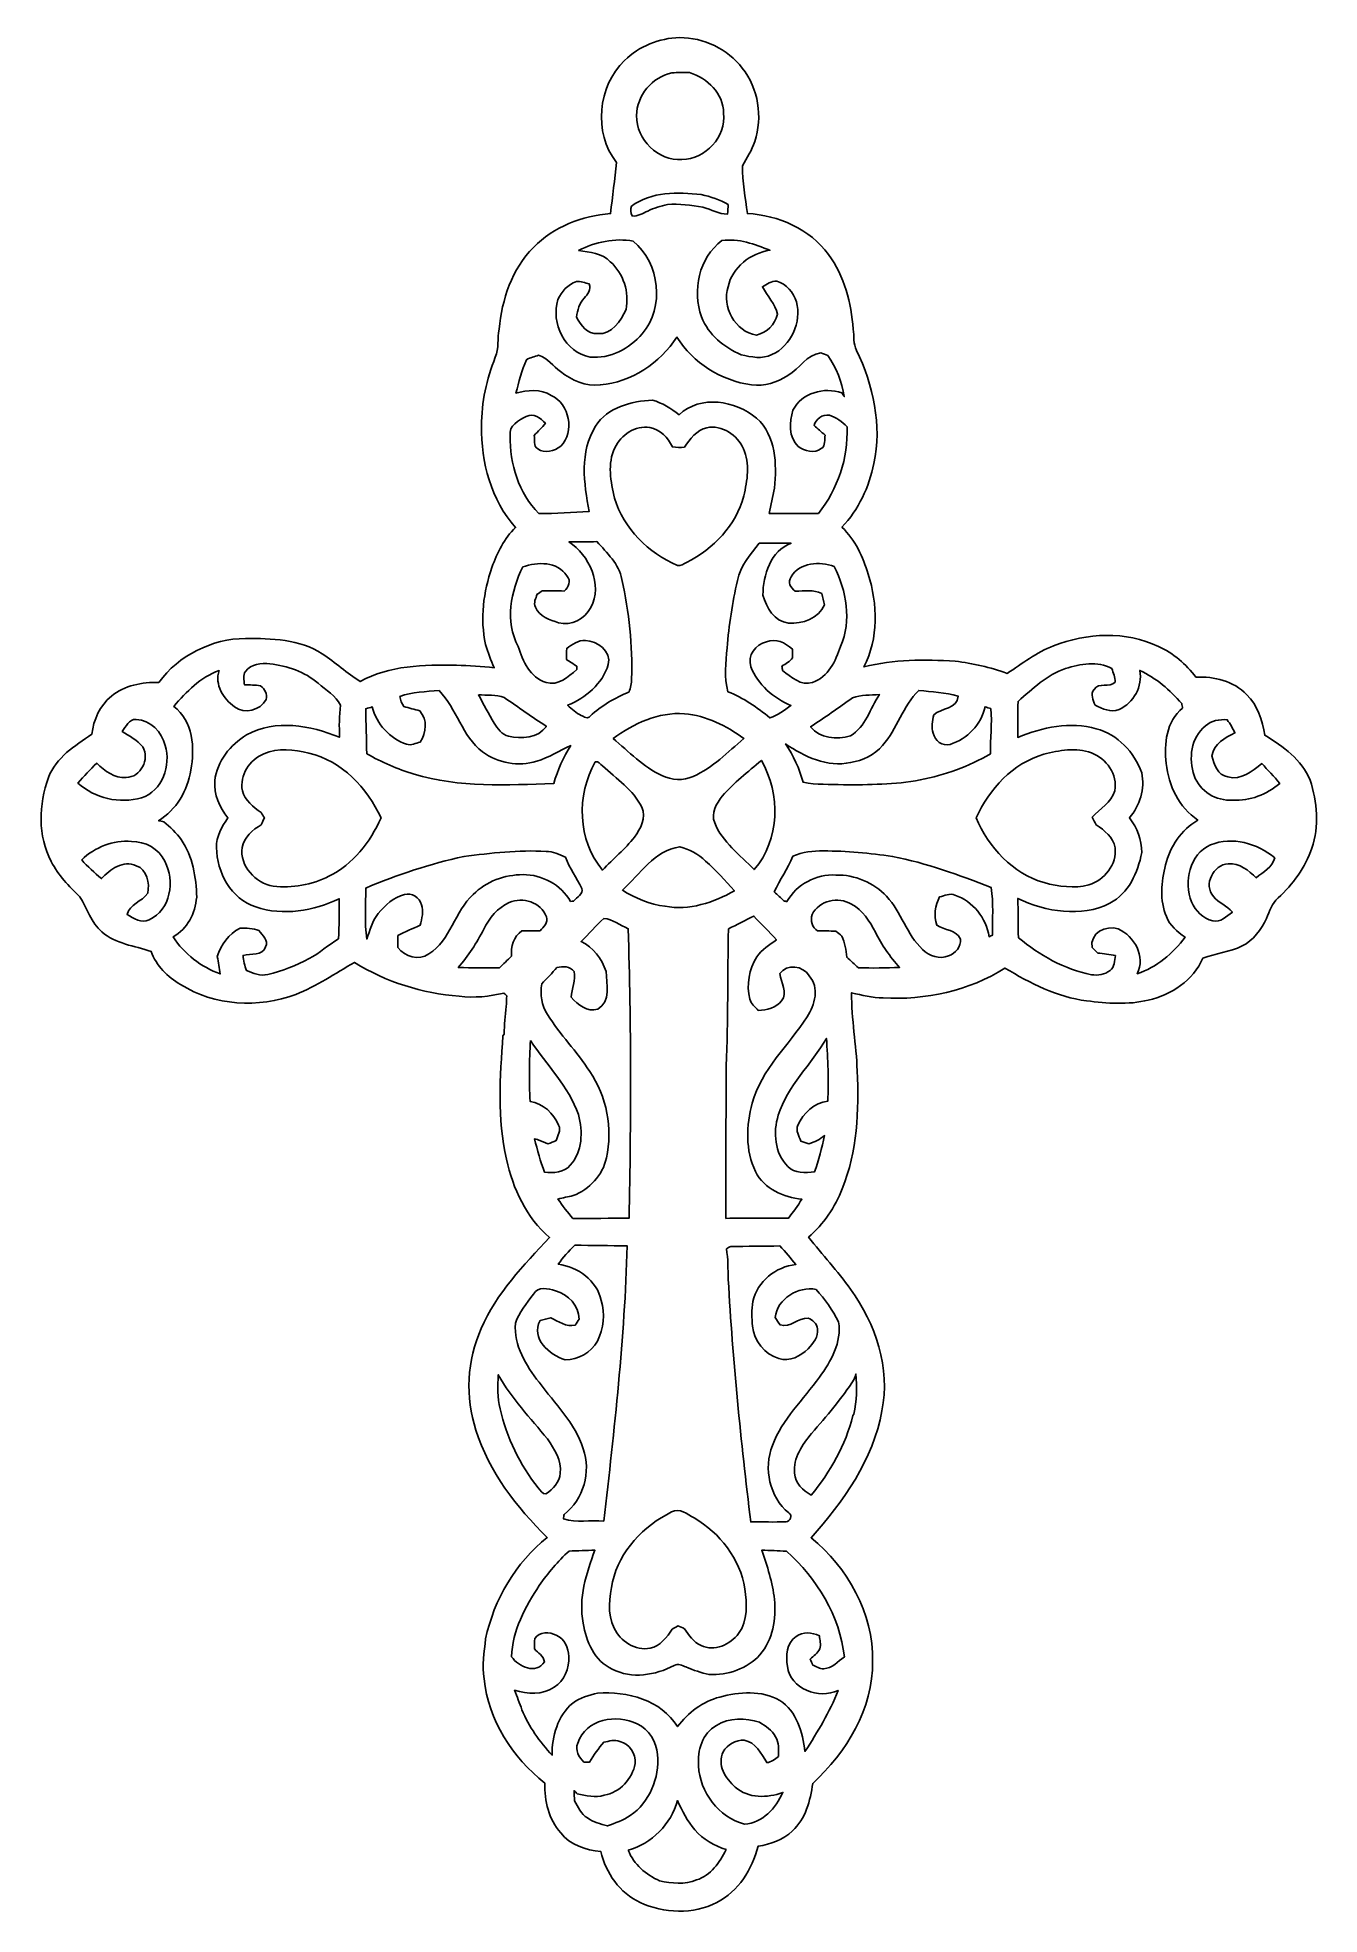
# Model space of a CAD drawing. Header units: centimetres. Extents: x -9.1 to 9.1, y -13.4 to 13.3.
import ezdxf

# ---------------------------------------------------------------- set-up
doc = ezdxf.new("R2010")
doc.units = ezdxf.units.CM
doc.header["$MEASUREMENT"] = 0
doc.layers.add('Camada 1', color=7, linetype='Continuous')

msp = doc.modelspace()

# ---------------------------------------------------------------- linework, layer by layer
at = {"layer": 'Camada 1', "color": 156}
for points, knots in [([(-0.7821, 12.99104), (-0.5775, 13.19671), (-0.28963, 13.30959), (-0.00141, 13.31806), (-0.00141, 13.31806), (0.34008, 13.31559), (0.68297, 13.15861), (0.89076, 12.88415), (0.89076, 12.88415), (1.12148, 12.59487), (1.18533, 12.18776), (1.0682, 11.83852), (1.0682, 11.83852), (1.03187, 11.71328), (0.9525, 11.6085), (0.89288, 11.49456), (0.89288, 11.49456), (0.89429, 11.26666), (0.93698, 11.04088), (0.96414, 10.81511), (0.96414, 10.81511), (1.40582, 10.79358), (1.8549, 10.59568), (2.11771, 10.2309), (2.11771, 10.2309), (2.34809, 9.92751), (2.43945, 9.54369), (2.47015, 9.17045), (2.47015, 9.17045), (2.48532, 9.07062), (2.46661, 8.96231), (2.5167, 8.87024), (2.5167, 8.87024), (2.75271, 8.37529), (2.88149, 7.8052), (2.76331, 7.26086), (2.76331, 7.26086), (2.6938, 6.92714), (2.54776, 6.6033), (2.30857, 6.35669), (2.30857, 6.35669), (2.49836, 6.17748), (2.60631, 5.93195), (2.68427, 5.68747), (2.68427, 5.68747), (2.81657, 5.26062), (2.83069, 4.77448), (2.6222, 4.36915), (2.6222, 4.36915), (3.04375, 4.4792), (3.48614, 4.47604), (3.91829, 4.44958), (3.91829, 4.44958), (4.17052, 4.41924), (4.41888, 4.36245), (4.65842, 4.27708), (4.65842, 4.27708), (4.87362, 4.4143), (5.07576, 4.5787), (5.31883, 4.66831), (5.31883, 4.66831), (5.79191, 4.85315), (6.34576, 4.88173), (6.81177, 4.66054), (6.81177, 4.66054), (7.0238, 4.56423), (7.2009, 4.40619), (7.34413, 4.22451), (7.34413, 4.22451), (7.60236, 4.23438), (7.8807, 4.16947), (8.06379, 3.97544), (8.06379, 3.97544), (8.22466, 3.82658), (8.2864, 3.6068), (8.32238, 3.39794), (8.32238, 3.39794), (8.58485, 3.24167), (8.8466, 3.04835), (8.97078, 2.75872), (8.97078, 2.75872), (9.06426, 2.44722), (9.10132, 2.10326), (8.99089, 1.79105), (8.99089, 1.79105), (8.89916, 1.51729), (8.72559, 1.27599), (8.51217, 1.08374), (8.51217, 1.08374), (8.42186, 1.01035), (8.3954, 0.89358), (8.34707, 0.7934), (8.34707, 0.7934), (8.27229, 0.63394), (8.16222, 0.47978), (8.00028, 0.40075), (8.00028, 0.40075), (7.82389, 0.31537), (7.62528, 0.29669), (7.44395, 0.22542), (7.44395, 0.22542), (7.30143, -0.08466), (6.99593, -0.2988), (6.66679, -0.36865), (6.66679, -0.36865), (6.37928, -0.4385), (6.07976, -0.41768), (5.78943, -0.37889), (5.78943, -0.37889), (5.36857, -0.32597), (4.98686, -0.12734), (4.62738, 0.08714), (4.62738, 0.08714), (4.11621, -0.23847), (3.49496, -0.37112), (2.89348, -0.3383), (2.89348, -0.3383), (2.74179, -0.33513), (2.59432, -0.29739), (2.44722, -0.26528), (2.44722, -0.26528), (2.44052, -0.63675), (2.516, -1.00365), (2.52518, -1.37478), (2.52518, -1.37478), (2.5541, -1.93852), (2.5273, -2.5206), (2.31422, -3.05047), (2.31422, -3.05047), (2.21014, -3.31364), (2.04857, -3.55494), (1.83339, -3.73979), (1.83339, -3.73979), (2.02742, -3.99097), (2.25, -4.21922), (2.43134, -4.48062), (2.43134, -4.48062), (2.78977, -4.9717), (3.00248, -5.60139), (2.87796, -6.20959), (2.87796, -6.20959), (2.75307, -6.90386), (2.33115, -7.49723), (1.87006, -8.01229), (1.87006, -8.01229), (2.38901, -8.43986), (2.76189, -9.08614), (2.74567, -9.77159), (2.74567, -9.77159), (2.7559, -10.44575), (2.37243, -11.05958), (1.89335, -11.50584), (1.89335, -11.50584), (1.86055, -11.75173), (1.7921, -12.00962), (1.60338, -12.18352), (1.60338, -12.18352), (1.4725, -12.31265), (1.29222, -12.36802), (1.11583, -12.40048), (1.11583, -12.40048), (1.03433, -12.72786), (0.83572, -13.04008), (0.53057, -13.19917), (0.53057, -13.19917), (0.19297, -13.36993), (-0.2226, -13.35863), (-0.56198, -13.19917), (-0.56198, -13.19917), (-0.8509, -13.063), (-1.0488, -12.78042), (-1.12253, -12.47422), (-1.12253, -12.47422), (-1.3349, -12.45693), (-1.55256, -12.38144), (-1.69016, -12.21034), (-1.69016, -12.21034), (-1.86619, -12.01949), (-1.91698, -11.75278), (-1.91876, -11.50126), (-1.91876, -11.50126), (-2.37384, -11.13649), (-2.72204, -10.60732), (-2.78024, -10.01818), (-2.78024, -10.01818), (-2.81269, -9.82944), (-2.77953, -9.6393), (-2.75907, -9.45127), (-2.75907, -9.45127), (-2.64159, -8.88965), (-2.33115, -8.36753), (-1.8817, -8.00946), (-1.8817, -8.00946), (-2.32127, -7.58155), (-2.71039, -7.07495), (-2.89772, -6.48334), (-2.89772, -6.48334), (-3.0494, -6.01415), (-3.02541, -5.48957), (-2.82151, -5.03977), (-2.82151, -5.03977), (-2.60526, -4.53602), (-2.21933, -4.13597), (-1.84925, -3.74297), (-1.84925, -3.74297), (-2.18227, -3.46321), (-2.3696, -3.04799), (-2.46238, -2.63102), (-2.46238, -2.63102), (-2.5982, -2.05527), (-2.55198, -1.45944), (-2.51283, -0.87558), (-2.51283, -0.87558), (-2.51283, -0.87558), (-2.4959, -0.85195), (-2.4959, -0.85195), (-2.4959, -0.85195), (-2.49061, -0.72073), (-2.48637, -0.58949), (-2.46556, -0.45966), (-2.46556, -0.45966), (-2.46308, -0.40815), (-2.46062, -0.35701), (-2.45816, -0.30621), (-2.45816, -0.30621), (-2.46803, -0.29669), (-2.48778, -0.27798), (-2.49765, -0.26882), (-2.49765, -0.26882), (-2.70581, -0.31855), (-2.92206, -0.34042), (-3.13477, -0.31291), (-3.13477, -0.31291), (-3.65936, -0.27164), (-4.17724, -0.1136), (-4.62385, 0.16722), (-4.62385, 0.16722), (-4.89832, 0.00847), (-5.16395, -0.17003), (-5.45994, -0.28787), (-5.45994, -0.28787), (-5.9891, -0.48718), (-6.61492, -0.4512), (-7.09824, -0.14746), (-7.09824, -0.14746), (-7.28345, -0.03915), (-7.44326, 0.11994), (-7.51769, 0.32456), (-7.51769, 0.32456), (-7.75511, 0.40286), (-8.02216, 0.43144), (-8.21795, 0.60077), (-8.21795, 0.60077), (-8.37071, 0.73377), (-8.42574, 0.93591), (-8.53016, 1.10172), (-8.53016, 1.10172), (-8.68644, 1.24989), (-8.8399, 1.40652), (-8.93692, 1.6016), (-8.93692, 1.6016), (-9.1327, 1.96744), (-9.11366, 2.41406), (-8.97784, 2.79646), (-8.97784, 2.79646), (-8.86847, 3.08151), (-8.60248, 3.24872), (-8.36083, 3.41066), (-8.36083, 3.41066), (-8.33543, 3.61631), (-8.24582, 3.82057), (-8.08214, 3.95286), (-8.08214, 3.95286), (-7.89586, 4.10739), (-7.64433, 4.15466), (-7.40798, 4.1476), (-7.40798, 4.1476), (-7.1247, 4.53602), (-6.65339, 4.76849), (-6.17431, 4.77378), (-6.17431, 4.77378), (-5.80354, 4.77485), (-5.40456, 4.76355), (-5.08282, 4.55507), (-5.08282, 4.55507), (-4.89761, 4.43123), (-4.73109, 4.28096), (-4.54306, 4.16102), (-4.54306, 4.16102), (-4.12855, 4.39349), (-3.63677, 4.40055), (-3.17429, 4.39208), (-3.17429, 4.39208), (-2.99473, 4.38855), (-2.81552, 4.37656), (-2.63701, 4.35785), (-2.63701, 4.35785), (-2.68639, 4.46475), (-2.72625, 4.57553), (-2.75978, 4.6877), (-2.75978, 4.6877), (-2.83951, 5.05319), (-2.79152, 5.43453), (-2.66912, 5.78484), (-2.66912, 5.78484), (-2.59432, 5.99227), (-2.49485, 6.1969), (-2.33291, 6.35105), (-2.33291, 6.35105), (-2.68357, 6.74017), (-2.82327, 7.28203), (-2.81622, 7.79638), (-2.81622, 7.79638), (-2.82081, 8.13046), (-2.74319, 8.46208), (-2.6222, 8.77216), (-2.6222, 8.77216), (-2.56821, 8.89811), (-2.59079, 9.03816), (-2.56786, 9.17045), (-2.56786, 9.17045), (-2.52589, 9.59449), (-2.38583, 10.02735), (-2.07785, 10.33391), (-2.07785, 10.33391), (-1.7928, 10.63096), (-1.38606, 10.7823), (-0.98178, 10.81546), (-0.98178, 10.81546), (-0.95496, 11.05781), (-0.92039, 11.29947), (-0.89992, 11.54253), (-0.89992, 11.54253), (-1.22624, 11.96833), (-1.1684, 12.62168), (-0.7821, 12.99104)], [0, 0, 0, 0, 0.01176471, 0.01176471, 0.01176471, 0.01176471, 0.02352941, 0.02352941, 0.02352941, 0.02352941, 0.03529412, 0.03529412, 0.03529412, 0.03529412, 0.04705882, 0.04705882, 0.04705882, 0.04705882, 0.05882353, 0.05882353, 0.05882353, 0.05882353, 0.07058824, 0.07058824, 0.07058824, 0.07058824, 0.08235294, 0.08235294, 0.08235294, 0.08235294, 0.09411765, 0.09411765, 0.09411765, 0.09411765, 0.10588235, 0.10588235, 0.10588235, 0.10588235, 0.11764706, 0.11764706, 0.11764706, 0.11764706, 0.12941176, 0.12941176, 0.12941176, 0.12941176, 0.14117647, 0.14117647, 0.14117647, 0.14117647, 0.15294118, 0.15294118, 0.15294118, 0.15294118, 0.16470588, 0.16470588, 0.16470588, 0.16470588, 0.17647059, 0.17647059, 0.17647059, 0.17647059, 0.18823529, 0.18823529, 0.18823529, 0.18823529, 0.2, 0.2, 0.2, 0.2, 0.21176471, 0.21176471, 0.21176471, 0.21176471, 0.22352941, 0.22352941, 0.22352941, 0.22352941, 0.23529412, 0.23529412, 0.23529412, 0.23529412, 0.24705882, 0.24705882, 0.24705882, 0.24705882, 0.25882353, 0.25882353, 0.25882353, 0.25882353, 0.27058824, 0.27058824, 0.27058824, 0.27058824, 0.28235294, 0.28235294, 0.28235294, 0.28235294, 0.29411765, 0.29411765, 0.29411765, 0.29411765, 0.30588235, 0.30588235, 0.30588235, 0.30588235, 0.31764706, 0.31764706, 0.31764706, 0.31764706, 0.32941176, 0.32941176, 0.32941176, 0.32941176, 0.34117647, 0.34117647, 0.34117647, 0.34117647, 0.35294118, 0.35294118, 0.35294118, 0.35294118, 0.36470588, 0.36470588, 0.36470588, 0.36470588, 0.37647059, 0.37647059, 0.37647059, 0.37647059, 0.38823529, 0.38823529, 0.38823529, 0.38823529, 0.4, 0.4, 0.4, 0.4, 0.41176471, 0.41176471, 0.41176471, 0.41176471, 0.42352941, 0.42352941, 0.42352941, 0.42352941, 0.43529412, 0.43529412, 0.43529412, 0.43529412, 0.44705882, 0.44705882, 0.44705882, 0.44705882, 0.45882353, 0.45882353, 0.45882353, 0.45882353, 0.47058824, 0.47058824, 0.47058824, 0.47058824, 0.48235294, 0.48235294, 0.48235294, 0.48235294, 0.49411765, 0.49411765, 0.49411765, 0.49411765, 0.50588235, 0.50588235, 0.50588235, 0.50588235, 0.51764706, 0.51764706, 0.51764706, 0.51764706, 0.52941176, 0.52941176, 0.52941176, 0.52941176, 0.54117647, 0.54117647, 0.54117647, 0.54117647, 0.55294118, 0.55294118, 0.55294118, 0.55294118, 0.56470588, 0.56470588, 0.56470588, 0.56470588, 0.57647059, 0.57647059, 0.57647059, 0.57647059, 0.58823529, 0.58823529, 0.58823529, 0.58823529, 0.6, 0.6, 0.6, 0.6, 0.61176471, 0.61176471, 0.61176471, 0.61176471, 0.62352941, 0.62352941, 0.62352941, 0.62352941, 0.63529412, 0.63529412, 0.63529412, 0.63529412, 0.64705882, 0.64705882, 0.64705882, 0.64705882, 0.65882353, 0.65882353, 0.65882353, 0.65882353, 0.67058824, 0.67058824, 0.67058824, 0.67058824, 0.68235294, 0.68235294, 0.68235294, 0.68235294, 0.69411765, 0.69411765, 0.69411765, 0.69411765, 0.70588235, 0.70588235, 0.70588235, 0.70588235, 0.71764706, 0.71764706, 0.71764706, 0.71764706, 0.72941176, 0.72941176, 0.72941176, 0.72941176, 0.74117647, 0.74117647, 0.74117647, 0.74117647, 0.75294118, 0.75294118, 0.75294118, 0.75294118, 0.76470588, 0.76470588, 0.76470588, 0.76470588, 0.77647059, 0.77647059, 0.77647059, 0.77647059, 0.78823529, 0.78823529, 0.78823529, 0.78823529, 0.8, 0.8, 0.8, 0.8, 0.81176471, 0.81176471, 0.81176471, 0.81176471, 0.82352941, 0.82352941, 0.82352941, 0.82352941, 0.83529412, 0.83529412, 0.83529412, 0.83529412, 0.84705882, 0.84705882, 0.84705882, 0.84705882, 0.85882353, 0.85882353, 0.85882353, 0.85882353, 0.87058824, 0.87058824, 0.87058824, 0.87058824, 0.88235294, 0.88235294, 0.88235294, 0.88235294, 0.89411765, 0.89411765, 0.89411765, 0.89411765, 0.90588235, 0.90588235, 0.90588235, 0.90588235, 0.91764706, 0.91764706, 0.91764706, 0.91764706, 0.92941176, 0.92941176, 0.92941176, 0.92941176, 0.94117647, 0.94117647, 0.94117647, 0.94117647, 0.95294118, 0.95294118, 0.95294118, 0.95294118, 0.96470588, 0.96470588, 0.96470588, 0.96470588, 0.97647059, 0.97647059, 0.97647059, 0.97647059, 1, 1, 1, 1]), ([(-0.6117, 12.20752), (-0.6117, 12.20752), (-0.6117, 12.20752), (-0.6117, 12.20752), (-0.6117, 12.20752), (-0.61877, 11.8692), (-0.30692, 11.55946), (0.03386, 11.58309), (0.03386, 11.58309), (0.36865, 11.58698), (0.66286, 11.90625), (0.62583, 12.24244), (0.62583, 12.24244), (0.62442, 12.52184), (0.39652, 12.74091), (0.14286, 12.81888), (0.14286, 12.81888), (0.0582, 12.81994), (-0.02716, 12.82734), (-0.11112, 12.81394), (-0.11112, 12.81394), (-0.3891, 12.75608), (-0.61207, 12.49362), (-0.6117, 12.20752)], [0, 0, 0, 0, 0.14285714, 0.14285714, 0.14285714, 0.14285714, 0.28571429, 0.28571429, 0.28571429, 0.28571429, 0.42857143, 0.42857143, 0.42857143, 0.42857143, 0.57142857, 0.57142857, 0.57142857, 0.57142857, 0.71428571, 0.71428571, 0.71428571, 0.71428571, 1, 1, 1, 1]), ([(-0.68545, 10.91882), (-0.68545, 10.91882), (-0.68545, 10.91882), (-0.68545, 10.91882), (-0.68545, 10.91882), (-0.70626, 10.87437), (-0.69144, 10.82604), (-0.67556, 10.78264), (-0.67556, 10.78264), (-0.59302, 10.76924), (-0.52387, 10.8204), (-0.45191, 10.85144), (-0.45191, 10.85144), (-0.36405, 10.89589), (-0.26775, 10.9167), (-0.17392, 10.94387), (-0.17392, 10.94387), (-0.00458, 10.95375), (0.16474, 10.93858), (0.3309, 10.90541), (0.3309, 10.90541), (0.45049, 10.87966), (0.55597, 10.79958), (0.68262, 10.8084), (0.68262, 10.8084), (0.68579, 10.85355), (0.68896, 10.89836), (0.69179, 10.94316), (0.69179, 10.94316), (0.57185, 11.00983), (0.44202, 11.05781), (0.30726, 11.08392), (0.30726, 11.08392), (-0.02857, 11.1266), (-0.40004, 11.12978), (-0.68545, 10.91882)], [0, 0, 0, 0, 0.1, 0.1, 0.1, 0.1, 0.2, 0.2, 0.2, 0.2, 0.3, 0.3, 0.3, 0.3, 0.4, 0.4, 0.4, 0.4, 0.5, 0.5, 0.5, 0.5, 0.6, 0.6, 0.6, 0.6, 0.7, 0.7, 0.7, 0.7, 0.8, 0.8, 0.8, 0.8, 1, 1, 1, 1]), ([(-1.43581, 10.29158), (-1.43581, 10.29158), (-1.43581, 10.29158), (-1.43581, 10.29158), (-1.43581, 10.29158), (-1.27916, 10.26618), (-1.10137, 10.25418), (-0.98531, 10.13106), (-0.98531, 10.13106), (-0.79798, 9.96209), (-0.71261, 9.69751), (-0.76234, 9.44986), (-0.76234, 9.44986), (-0.83889, 9.28793), (-0.95815, 9.09496), (-1.16382, 9.10766), (-1.16382, 9.10766), (-1.31339, 9.09496), (-1.40545, 9.2283), (-1.46578, 9.34437), (-1.46578, 9.34437), (-1.45345, 9.44138), (-1.42558, 9.5391), (-1.35748, 9.61248), (-1.35748, 9.61248), (-1.30493, 9.66823), (-1.26223, 9.73454), (-1.2841, 9.81392), (-1.2841, 9.81392), (-1.34479, 9.82627), (-1.40582, 9.85801), (-1.46826, 9.84814), (-1.46826, 9.84814), (-1.58925, 9.80969), (-1.68134, 9.70562), (-1.73002, 9.59131), (-1.73002, 9.59131), (-1.8362, 9.25865), (-1.62913, 8.83637), (-1.27175, 8.77499), (-1.27175, 8.77499), (-0.98953, 8.74323), (-0.71191, 8.89776), (-0.53128, 9.1066), (-0.53128, 9.1066), (-0.2099, 9.48337), (-0.27939, 10.11132), (-0.6597, 10.4214), (-0.6597, 10.4214), (-0.92251, 10.47432), (-1.19803, 10.40835), (-1.43581, 10.29158)], [0, 0, 0, 0, 0.07142857, 0.07142857, 0.07142857, 0.07142857, 0.14285714, 0.14285714, 0.14285714, 0.14285714, 0.21428571, 0.21428571, 0.21428571, 0.21428571, 0.28571429, 0.28571429, 0.28571429, 0.28571429, 0.35714286, 0.35714286, 0.35714286, 0.35714286, 0.42857143, 0.42857143, 0.42857143, 0.42857143, 0.5, 0.5, 0.5, 0.5, 0.57142857, 0.57142857, 0.57142857, 0.57142857, 0.64285714, 0.64285714, 0.64285714, 0.64285714, 0.71428571, 0.71428571, 0.71428571, 0.71428571, 0.78571429, 0.78571429, 0.78571429, 0.78571429, 0.85714286, 0.85714286, 0.85714286, 0.85714286, 1, 1, 1, 1]), ([(0.31291, 9.34473), (0.31291, 9.34473), (0.31291, 9.34473), (0.31291, 9.34473), (0.31291, 9.34473), (0.41063, 9.09214), (0.63183, 8.91187), (0.87595, 8.8085), (0.87595, 8.8085), (1.01847, 8.77322), (1.1751, 8.74289), (1.31375, 8.80921), (1.31375, 8.80921), (1.58784, 8.93374), (1.73708, 9.27135), (1.66299, 9.56027), (1.66299, 9.56027), (1.62031, 9.69256), (1.5194, 9.81533), (1.38112, 9.85237), (1.38112, 9.85237), (1.30457, 9.86401), (1.24388, 9.80474), (1.17897, 9.77511), (1.17897, 9.77511), (1.24989, 9.64352), (1.35784, 9.53169), (1.39312, 9.38283), (1.39312, 9.38283), (1.35395, 9.23466), (1.24388, 9.12106), (1.0929, 9.08719), (1.0929, 9.08719), (0.78493, 9.13482), (0.60254, 9.48866), (0.68932, 9.77477), (0.68932, 9.77477), (0.75035, 10.0531), (1.00929, 10.25207), (1.2841, 10.29264), (1.2841, 10.29264), (1.06785, 10.37801), (0.83819, 10.46797), (0.60184, 10.43057), (0.60184, 10.43057), (0.27445, 10.18786), (0.17426, 9.71726), (0.31291, 9.34473)], [0, 0, 0, 0, 0.07692308, 0.07692308, 0.07692308, 0.07692308, 0.15384615, 0.15384615, 0.15384615, 0.15384615, 0.23076923, 0.23076923, 0.23076923, 0.23076923, 0.30769231, 0.30769231, 0.30769231, 0.30769231, 0.38461538, 0.38461538, 0.38461538, 0.38461538, 0.46153846, 0.46153846, 0.46153846, 0.46153846, 0.53846154, 0.53846154, 0.53846154, 0.53846154, 0.61538462, 0.61538462, 0.61538462, 0.61538462, 0.69230769, 0.69230769, 0.69230769, 0.69230769, 0.76923077, 0.76923077, 0.76923077, 0.76923077, 0.84615385, 0.84615385, 0.84615385, 0.84615385, 1, 1, 1, 1]), ([(-1.12783, 8.37847), (-1.12783, 8.37847), (-1.12783, 8.37847), (-1.12783, 8.37847), (-1.12783, 8.37847), (-1.33456, 8.35554), (-1.53599, 8.44303), (-1.69509, 8.56862), (-1.69509, 8.56862), (-1.7974, 8.64799), (-1.87749, 8.76053), (-2.00554, 8.80109), (-2.00554, 8.80109), (-2.06304, 8.78063), (-2.12443, 8.76829), (-2.17699, 8.73653), (-2.17699, 8.73653), (-2.24895, 8.5866), (-2.28389, 8.42115), (-2.32798, 8.26134), (-2.32798, 8.26134), (-2.16322, 8.30721), (-1.98013, 8.32131), (-1.82703, 8.2303), (-1.82703, 8.2303), (-1.56457, 8.11035), (-1.48907, 7.71102), (-1.6905, 7.50569), (-1.6905, 7.50569), (-1.78082, 7.43937), (-1.92051, 7.39563), (-2.01824, 7.47148), (-2.01824, 7.47148), (-2.08421, 7.5117), (-2.05809, 7.59741), (-2.06798, 7.66163), (-2.06798, 7.66163), (-2.01295, 7.71701), (-1.95932, 7.7738), (-1.90816, 7.83342), (-1.90816, 7.83342), (-1.9752, 7.90539), (-2.07785, 7.99041), (-2.18015, 7.92973), (-2.18015, 7.92973), (-2.28528, 7.87646), (-2.43557, 7.80026), (-2.40841, 7.65774), (-2.40841, 7.65774), (-2.41511, 7.25557), (-2.29376, 6.83718), (-2.0013, 6.54967), (-2.0013, 6.54967), (-1.76176, 6.54507), (-1.52364, 6.56802), (-1.28481, 6.57895), (-1.28481, 6.57895), (-1.36418, 6.97759), (-1.42416, 7.42879), (-1.19591, 7.79144), (-1.19591, 7.79144), (-1.02481, 8.06309), (-0.6865, 8.14634), (-0.38593, 8.16256), (-0.38593, 8.16256), (-0.24623, 8.12094), (-0.11923, 8.04791), (-0.00811, 7.95372), (-0.00811, 7.95372), (0.29703, 8.2423), (0.79691, 8.15622), (1.09607, 7.90504), (1.09607, 7.90504), (1.37125, 7.65632), (1.38535, 7.25382), (1.34796, 6.91056), (1.34796, 6.91056), (1.3215, 6.79131), (1.2975, 6.67137), (1.27494, 6.55143), (1.27494, 6.55143), (1.50812, 6.55319), (1.74166, 6.55284), (1.9752, 6.55143), (1.9752, 6.55143), (2.24825, 6.89645), (2.40205, 7.3406), (2.38125, 7.78121), (2.38125, 7.78121), (2.31563, 7.85883), (2.22566, 7.91562), (2.12972, 7.94702), (2.12972, 7.94702), (2.03305, 7.96536), (1.9371, 7.89269), (1.91276, 7.80026), (1.91276, 7.80026), (1.96568, 7.75652), (2.01719, 7.71065), (2.06833, 7.66444), (2.06833, 7.66444), (2.05668, 7.60024), (2.08173, 7.51346), (2.01507, 7.4736), (2.01507, 7.4736), (1.91947, 7.39352), (1.7794, 7.44078), (1.68804, 7.50464), (1.68804, 7.50464), (1.54445, 7.63551), (1.56491, 7.84965), (1.61008, 8.02004), (1.61008, 8.02004), (1.7413, 8.26487), (2.05351, 8.35377), (2.30786, 8.26558), (2.30786, 8.26558), (2.31634, 8.25252), (2.33398, 8.22677), (2.3428, 8.21372), (2.3428, 8.21372), (2.30857, 8.42327), (2.23097, 8.62506), (2.10609, 8.79756), (2.10609, 8.79756), (2.08244, 8.80674), (2.03482, 8.82473), (2.01117, 8.83355), (2.01117, 8.83355), (1.8041, 8.81027), (1.70744, 8.60989), (1.54164, 8.51323), (1.54164, 8.51323), (1.38888, 8.41445), (1.20614, 8.35518), (1.0227, 8.38023), (1.0227, 8.38023), (0.59372, 8.43633), (0.1912, 8.69032), (-0.03774, 9.05898), (-0.03774, 9.05898), (-0.27763, 8.68856), (-0.68474, 8.41833), (-1.12783, 8.37847)], [0, 0, 0, 0, 0.02702703, 0.02702703, 0.02702703, 0.02702703, 0.05405405, 0.05405405, 0.05405405, 0.05405405, 0.08108108, 0.08108108, 0.08108108, 0.08108108, 0.10810811, 0.10810811, 0.10810811, 0.10810811, 0.13513514, 0.13513514, 0.13513514, 0.13513514, 0.16216216, 0.16216216, 0.16216216, 0.16216216, 0.18918919, 0.18918919, 0.18918919, 0.18918919, 0.21621622, 0.21621622, 0.21621622, 0.21621622, 0.24324324, 0.24324324, 0.24324324, 0.24324324, 0.27027027, 0.27027027, 0.27027027, 0.27027027, 0.2972973, 0.2972973, 0.2972973, 0.2972973, 0.32432432, 0.32432432, 0.32432432, 0.32432432, 0.35135135, 0.35135135, 0.35135135, 0.35135135, 0.37837838, 0.37837838, 0.37837838, 0.37837838, 0.40540541, 0.40540541, 0.40540541, 0.40540541, 0.43243243, 0.43243243, 0.43243243, 0.43243243, 0.45945946, 0.45945946, 0.45945946, 0.45945946, 0.48648649, 0.48648649, 0.48648649, 0.48648649, 0.51351351, 0.51351351, 0.51351351, 0.51351351, 0.54054054, 0.54054054, 0.54054054, 0.54054054, 0.56756757, 0.56756757, 0.56756757, 0.56756757, 0.59459459, 0.59459459, 0.59459459, 0.59459459, 0.62162162, 0.62162162, 0.62162162, 0.62162162, 0.64864865, 0.64864865, 0.64864865, 0.64864865, 0.67567568, 0.67567568, 0.67567568, 0.67567568, 0.7027027, 0.7027027, 0.7027027, 0.7027027, 0.72972973, 0.72972973, 0.72972973, 0.72972973, 0.75675676, 0.75675676, 0.75675676, 0.75675676, 0.78378378, 0.78378378, 0.78378378, 0.78378378, 0.81081081, 0.81081081, 0.81081081, 0.81081081, 0.83783784, 0.83783784, 0.83783784, 0.83783784, 0.86486486, 0.86486486, 0.86486486, 0.86486486, 0.89189189, 0.89189189, 0.89189189, 0.89189189, 0.91891892, 0.91891892, 0.91891892, 0.91891892, 0.94594595, 0.94594595, 0.94594595, 0.94594595, 1, 1, 1, 1]), ([(-0.92075, 7.48312), (-0.92075, 7.48312), (-0.92075, 7.48312), (-0.92075, 7.48312), (-0.92075, 7.48312), (-1.03187, 7.26015), (-0.97649, 7.00088), (-0.92638, 6.76875), (-0.92638, 6.76875), (-0.79375, 6.33448), (-0.44414, 5.9891), (-0.0321, 5.81166), (-0.0321, 5.81166), (0.01622, 5.79649), (0.05679, 5.84059), (0.10018, 5.85576), (0.10018, 5.85576), (0.47766, 6.04943), (0.8061, 6.38033), (0.91263, 6.80049), (0.91263, 6.80049), (0.96237, 7.01852), (1.00682, 7.26052), (0.90664, 7.47112), (0.90664, 7.47112), (0.82444, 7.66903), (0.60254, 7.81368), (0.38664, 7.77027), (0.38664, 7.77027), (0.24236, 7.7357), (0.14534, 7.61118), (0.06914, 7.49229), (0.06914, 7.49229), (0.01198, 7.48629), (-0.04514, 7.48663), (-0.10125, 7.49828), (-0.10125, 7.49828), (-0.16686, 7.62599), (-0.27515, 7.74664), (-0.42228, 7.77346), (-0.42228, 7.77346), (-0.62934, 7.80555), (-0.83609, 7.66833), (-0.92075, 7.48312)], [0, 0, 0, 0, 0.08333333, 0.08333333, 0.08333333, 0.08333333, 0.16666667, 0.16666667, 0.16666667, 0.16666667, 0.25, 0.25, 0.25, 0.25, 0.33333333, 0.33333333, 0.33333333, 0.33333333, 0.41666667, 0.41666667, 0.41666667, 0.41666667, 0.5, 0.5, 0.5, 0.5, 0.58333333, 0.58333333, 0.58333333, 0.58333333, 0.66666667, 0.66666667, 0.66666667, 0.66666667, 0.75, 0.75, 0.75, 0.75, 0.83333333, 0.83333333, 0.83333333, 0.83333333, 1, 1, 1, 1]), ([(-1.57514, 6.14927), (-1.57514, 6.14927), (-1.57514, 6.14927), (-1.57514, 6.14927), (-1.57514, 6.14927), (-1.2841, 5.9577), (-1.09044, 5.54107), (-1.26293, 5.21263), (-1.26293, 5.21263), (-1.3462, 5.05037), (-1.53987, 4.94663), (-1.72084, 4.99779), (-1.72084, 4.99779), (-1.84643, 5.03555), (-1.99248, 5.0874), (-2.04964, 5.21652), (-2.04964, 5.21652), (-2.08209, 5.27897), (-2.0447, 5.34423), (-2.02564, 5.40385), (-2.02564, 5.40385), (-2.0073, 5.41513), (-1.97061, 5.43842), (-1.95262, 5.44971), (-1.95262, 5.44971), (-1.84891, 5.45253), (-1.74519, 5.45041), (-1.64146, 5.44829), (-1.64146, 5.44829), (-1.57938, 5.50226), (-1.53599, 5.5954), (-1.60408, 5.66454), (-1.60408, 5.66454), (-1.73918, 5.8688), (-2.02247, 5.86705), (-2.22919, 5.78979), (-2.22919, 5.78979), (-2.40347, 5.44547), (-2.48425, 5.01473), (-2.29658, 4.65878), (-2.29658, 4.65878), (-2.23026, 4.44994), (-2.12548, 4.22063), (-1.90005, 4.14689), (-1.90005, 4.14689), (-1.72685, 4.0968), (-1.58644, 4.22945), (-1.46402, 4.33), (-1.46402, 4.33), (-1.46297, 4.34233), (-1.4612, 4.36703), (-1.46015, 4.37938), (-1.46015, 4.37938), (-1.51024, 4.41006), (-1.55928, 4.44217), (-1.60796, 4.47428), (-1.60796, 4.47428), (-1.6083, 4.52683), (-1.60725, 4.57941), (-1.60584, 4.63196), (-1.60584, 4.63196), (-1.5261, 4.68453), (-1.44322, 4.7558), (-1.34055, 4.74345), (-1.34055, 4.74345), (-1.16662, 4.74098), (-0.96801, 4.59351), (-1.01564, 4.40195), (-1.01564, 4.40195), (-1.09677, 4.12996), (-1.33385, 3.92465), (-1.59278, 3.8241), (-1.59278, 3.8241), (-1.53387, 3.76872), (-1.47284, 3.71439), (-1.39912, 3.67911), (-1.39912, 3.67911), (-1.35924, 3.66148), (-1.30668, 3.6202), (-1.27282, 3.67064), (-1.27282, 3.67064), (-1.11125, 3.8174), (-0.92075, 3.92994), (-0.71966, 4.01319), (-0.71966, 4.01319), (-0.69919, 4.07282), (-0.68262, 4.1349), (-0.68226, 4.1984), (-0.68226, 4.1984), (-0.66745, 4.67289), (-0.7179, 5.14914), (-0.81986, 5.61269), (-0.81986, 5.61269), (-0.86395, 5.83211), (-1.03222, 5.99122), (-1.17686, 6.15032), (-1.17686, 6.15032), (-1.30951, 6.14785), (-1.44251, 6.14961), (-1.57514, 6.14927)], [0, 0, 0, 0, 0.03846154, 0.03846154, 0.03846154, 0.03846154, 0.07692308, 0.07692308, 0.07692308, 0.07692308, 0.11538462, 0.11538462, 0.11538462, 0.11538462, 0.15384615, 0.15384615, 0.15384615, 0.15384615, 0.19230769, 0.19230769, 0.19230769, 0.19230769, 0.23076923, 0.23076923, 0.23076923, 0.23076923, 0.26923077, 0.26923077, 0.26923077, 0.26923077, 0.30769231, 0.30769231, 0.30769231, 0.30769231, 0.34615385, 0.34615385, 0.34615385, 0.34615385, 0.38461538, 0.38461538, 0.38461538, 0.38461538, 0.42307692, 0.42307692, 0.42307692, 0.42307692, 0.46153846, 0.46153846, 0.46153846, 0.46153846, 0.5, 0.5, 0.5, 0.5, 0.53846154, 0.53846154, 0.53846154, 0.53846154, 0.57692308, 0.57692308, 0.57692308, 0.57692308, 0.61538462, 0.61538462, 0.61538462, 0.61538462, 0.65384615, 0.65384615, 0.65384615, 0.65384615, 0.69230769, 0.69230769, 0.69230769, 0.69230769, 0.73076923, 0.73076923, 0.73076923, 0.73076923, 0.76923077, 0.76923077, 0.76923077, 0.76923077, 0.80769231, 0.80769231, 0.80769231, 0.80769231, 0.84615385, 0.84615385, 0.84615385, 0.84615385, 0.88461538, 0.88461538, 0.88461538, 0.88461538, 0.92307692, 0.92307692, 0.92307692, 0.92307692, 1, 1, 1, 1]), ([(0.82267, 5.59717), (0.82267, 5.59717), (0.82267, 5.59717), (0.82267, 5.59717), (0.82267, 5.59717), (0.75106, 5.28143), (0.70167, 4.96076), (0.67592, 4.63832), (0.67592, 4.63832), (0.65687, 4.4323), (0.63041, 4.21886), (0.68826, 4.01637), (0.68826, 4.01637), (0.90769, 3.92888), (1.10313, 3.79377), (1.28481, 3.64489), (1.28481, 3.64489), (1.397, 3.67665), (1.48624, 3.75849), (1.58433, 3.81811), (1.58433, 3.81811), (1.33809, 3.9243), (1.10949, 4.11621), (1.01458, 4.37232), (1.01458, 4.37232), (0.95778, 4.53248), (1.08162, 4.6877), (1.23437, 4.7251), (1.23437, 4.7251), (1.36842, 4.78367), (1.50354, 4.71063), (1.60408, 4.62314), (1.60408, 4.62314), (1.60479, 4.58223), (1.6076, 4.5406), (1.60443, 4.49932), (1.60443, 4.49932), (1.57232, 4.44146), (1.50636, 4.41501), (1.45486, 4.37832), (1.45486, 4.37832), (1.45696, 4.36316), (1.46156, 4.33246), (1.46402, 4.31729), (1.46402, 4.31729), (1.58715, 4.22556), (1.72366, 4.09539), (1.89194, 4.1483), (1.89194, 4.1483), (2.11454, 4.22275), (2.21933, 4.45523), (2.28917, 4.6609), (2.28917, 4.6609), (2.44968, 5.02742), (2.37525, 5.45182), (2.19816, 5.79754), (2.19816, 5.79754), (1.99214, 5.86987), (1.70956, 5.85964), (1.58715, 5.65114), (1.58715, 5.65114), (1.5307, 5.57812), (1.57868, 5.49063), (1.64606, 5.44617), (1.64606, 5.44617), (1.772, 5.45007), (1.90465, 5.47017), (2.02247, 5.4116), (2.02247, 5.4116), (2.03517, 5.35798), (2.04927, 5.30436), (2.06304, 5.25073), (2.06304, 5.25073), (1.97838, 5.05989), (1.74554, 4.97557), (1.54905, 4.99109), (1.54905, 4.99109), (1.34654, 5.01791), (1.23331, 5.21088), (1.18497, 5.39114), (1.18497, 5.39114), (1.18604, 5.67372), (1.2968, 6.02333), (1.58537, 6.12705), (1.58537, 6.12705), (1.4344, 6.12775), (1.2841, 6.13304), (1.13347, 6.12775), (1.13347, 6.12775), (1.004, 5.96864), (0.86535, 5.80354), (0.82267, 5.59717)], [0, 0, 0, 0, 0.04166667, 0.04166667, 0.04166667, 0.04166667, 0.08333333, 0.08333333, 0.08333333, 0.08333333, 0.125, 0.125, 0.125, 0.125, 0.16666667, 0.16666667, 0.16666667, 0.16666667, 0.20833333, 0.20833333, 0.20833333, 0.20833333, 0.25, 0.25, 0.25, 0.25, 0.29166667, 0.29166667, 0.29166667, 0.29166667, 0.33333333, 0.33333333, 0.33333333, 0.33333333, 0.375, 0.375, 0.375, 0.375, 0.41666667, 0.41666667, 0.41666667, 0.41666667, 0.45833333, 0.45833333, 0.45833333, 0.45833333, 0.5, 0.5, 0.5, 0.5, 0.54166667, 0.54166667, 0.54166667, 0.54166667, 0.58333333, 0.58333333, 0.58333333, 0.58333333, 0.625, 0.625, 0.625, 0.625, 0.66666667, 0.66666667, 0.66666667, 0.66666667, 0.70833333, 0.70833333, 0.70833333, 0.70833333, 0.75, 0.75, 0.75, 0.75, 0.79166667, 0.79166667, 0.79166667, 0.79166667, 0.83333333, 0.83333333, 0.83333333, 0.83333333, 0.875, 0.875, 0.875, 0.875, 0.91666667, 0.91666667, 0.91666667, 0.91666667, 1, 1, 1, 1]), ([(-6.1729, 4.306), (-6.1729, 4.306), (-6.1729, 4.306), (-6.1729, 4.306), (-6.1729, 4.306), (-6.21665, 4.25062), (-6.19548, 4.179), (-6.19019, 4.11551), (-6.19019, 4.11551), (-6.11328, 4.11056), (-6.03496, 4.11551), (-5.95911, 4.09928), (-5.95911, 4.09928), (-5.90196, 4.05377), (-5.85435, 3.98322), (-5.88186, 3.90735), (-5.88186, 3.90735), (-5.95982, 3.74721), (-6.18912, 3.69534), (-6.33095, 3.80083), (-6.33095, 3.80083), (-6.49111, 3.91195), (-6.61492, 4.11797), (-6.55072, 4.31658), (-6.55072, 4.31658), (-6.81672, 4.22344), (-7.01569, 4.01637), (-7.1949, 3.80787), (-7.1949, 3.80787), (-6.92114, 3.59833), (-6.89115, 3.21451), (-6.9543, 2.90054), (-6.9543, 2.90054), (-6.99628, 2.61055), (-7.15963, 2.3361), (-7.41045, 2.18086), (-7.41045, 2.18086), (-7.3921, 2.17769), (-7.35541, 2.1717), (-7.33707, 2.16853), (-7.33707, 2.16853), (-7.24641, 2.09161), (-7.1568, 2.01117), (-7.08907, 1.91276), (-7.08907, 1.91276), (-6.92114, 1.67604), (-6.8774, 1.37653), (-6.86859, 1.0929), (-6.86859, 1.0929), (-6.89256, 0.86676), (-6.99664, 0.64452), (-7.20336, 0.53162), (-7.20336, 0.53162), (-7.04778, 0.28645), (-6.80578, 0.1023), (-6.53379, 0.00353), (-6.53379, 0.00353), (-6.54578, 0.08643), (-6.56025, 0.16862), (-6.57542, 0.25082), (-6.57542, 0.25082), (-6.51827, 0.4198), (-6.41456, 0.5715), (-6.25193, 0.65334), (-6.25193, 0.65334), (-6.16055, 0.66216), (-6.06918, 0.65051), (-5.98275, 0.61911), (-5.98275, 0.61911), (-5.93231, 0.55491), (-5.84093, 0.47978), (-5.88926, 0.38981), (-5.88926, 0.38981), (-5.93372, 0.25223), (-6.09917, 0.2981), (-6.20818, 0.26599), (-6.20818, 0.26599), (-6.20218, 0.19261), (-6.18771, 0.1203), (-6.15914, 0.05186), (-6.15914, 0.05186), (-6.06495, 0.01269), (-5.96265, -0.03069), (-5.85857, -0.00423), (-5.85857, -0.00423), (-5.65255, 0.04127), (-5.45677, 0.12488), (-5.27015, 0.22189), (-5.27015, 0.22189), (-5.11951, 0.2988), (-4.99604, 0.41627), (-4.85174, 0.50375), (-4.85174, 0.50375), (-4.84011, 0.69285), (-4.84433, 0.88229), (-4.84046, 1.07173), (-4.84046, 1.07173), (-5.20629, 0.90382), (-5.6395, 0.8202), (-6.02826, 0.95815), (-6.02826, 0.95815), (-6.37962, 1.06927), (-6.58529, 1.44885), (-6.586, 1.80199), (-6.586, 1.80199), (-6.59341, 1.95932), (-6.51087, 2.09797), (-6.42443, 2.22215), (-6.42443, 2.22215), (-6.53944, 2.37208), (-6.62905, 2.55693), (-6.61105, 2.75061), (-6.61105, 2.75061), (-6.58247, 3.02823), (-6.3881, 3.26178), (-6.15809, 3.40465), (-6.15809, 3.40465), (-5.74781, 3.6262), (-5.2511, 3.54047), (-4.83904, 3.36902), (-4.83904, 3.36902), (-4.8387, 3.52071), (-4.84611, 3.67276), (-4.82282, 3.82305), (-4.82282, 3.82305), (-4.88738, 3.96275), (-5.03096, 4.03718), (-5.14103, 4.13631), (-5.14103, 4.13631), (-5.33293, 4.30072), (-5.57883, 4.38326), (-5.82648, 4.41325), (-5.82648, 4.41325), (-5.94713, 4.42453), (-6.0974, 4.4143), (-6.1729, 4.306)], [0, 0, 0, 0, 0.02857143, 0.02857143, 0.02857143, 0.02857143, 0.05714286, 0.05714286, 0.05714286, 0.05714286, 0.08571429, 0.08571429, 0.08571429, 0.08571429, 0.11428571, 0.11428571, 0.11428571, 0.11428571, 0.14285714, 0.14285714, 0.14285714, 0.14285714, 0.17142857, 0.17142857, 0.17142857, 0.17142857, 0.2, 0.2, 0.2, 0.2, 0.22857143, 0.22857143, 0.22857143, 0.22857143, 0.25714286, 0.25714286, 0.25714286, 0.25714286, 0.28571429, 0.28571429, 0.28571429, 0.28571429, 0.31428571, 0.31428571, 0.31428571, 0.31428571, 0.34285714, 0.34285714, 0.34285714, 0.34285714, 0.37142857, 0.37142857, 0.37142857, 0.37142857, 0.4, 0.4, 0.4, 0.4, 0.42857143, 0.42857143, 0.42857143, 0.42857143, 0.45714286, 0.45714286, 0.45714286, 0.45714286, 0.48571429, 0.48571429, 0.48571429, 0.48571429, 0.51428571, 0.51428571, 0.51428571, 0.51428571, 0.54285714, 0.54285714, 0.54285714, 0.54285714, 0.57142857, 0.57142857, 0.57142857, 0.57142857, 0.6, 0.6, 0.6, 0.6, 0.62857143, 0.62857143, 0.62857143, 0.62857143, 0.65714286, 0.65714286, 0.65714286, 0.65714286, 0.68571429, 0.68571429, 0.68571429, 0.68571429, 0.71428571, 0.71428571, 0.71428571, 0.71428571, 0.74285714, 0.74285714, 0.74285714, 0.74285714, 0.77142857, 0.77142857, 0.77142857, 0.77142857, 0.8, 0.8, 0.8, 0.8, 0.82857143, 0.82857143, 0.82857143, 0.82857143, 0.85714286, 0.85714286, 0.85714286, 0.85714286, 0.88571429, 0.88571429, 0.88571429, 0.88571429, 0.91428571, 0.91428571, 0.91428571, 0.91428571, 0.94285714, 0.94285714, 0.94285714, 0.94285714, 1, 1, 1, 1]), ([(5.48852, 4.34586), (5.48852, 4.34586), (5.48852, 4.34586), (5.48852, 4.34586), (5.48852, 4.34586), (5.22323, 4.25767), (5.02143, 4.05729), (4.81471, 3.87914), (4.81471, 3.87914), (4.80518, 3.70874), (4.80976, 3.538), (4.80871, 3.36727), (4.80871, 3.36727), (5.15902, 3.51013), (5.55449, 3.59692), (5.92701, 3.49037), (5.92701, 3.49037), (6.23252, 3.40959), (6.46852, 3.15524), (6.57365, 2.86315), (6.57365, 2.86315), (6.61846, 2.63418), (6.55002, 2.39676), (6.39726, 2.22179), (6.39726, 2.22179), (6.51262, 2.08314), (6.57365, 1.90816), (6.5726, 1.72826), (6.5726, 1.72826), (6.51862, 1.44463), (6.38774, 1.14828), (6.11998, 1.00858), (6.11998, 1.00858), (5.70793, 0.80222), (5.21158, 0.88652), (4.80976, 1.07667), (4.80976, 1.07667), (4.81507, 0.89076), (4.81787, 0.7045), (4.81824, 0.51822), (4.81824, 0.51822), (5.12197, 0.27164), (5.46981, 0.0702), (5.85681, -0.00776), (5.85681, -0.00776), (5.94713, -0.02187), (6.04872, -0.00565), (6.1221, 0.0515), (6.1221, 0.0515), (6.18701, 0.10195), (6.18808, 0.19085), (6.19972, 0.26458), (6.19972, 0.26458), (6.11611, 0.28081), (6.03143, 0.29138), (5.94676, 0.29986), (5.94676, 0.29986), (5.9203, 0.32702), (5.89421, 0.35382), (5.86809, 0.38028), (5.86809, 0.38028), (5.82753, 0.57855), (6.06918, 0.7059), (6.23569, 0.64311), (6.23569, 0.64311), (6.47206, 0.54115), (6.63081, 0.25223), (6.5084, 0.00635), (6.5084, 0.00635), (6.78709, 0.09842), (7.01957, 0.29174), (7.18889, 0.52846), (7.18889, 0.52846), (7.07813, 0.60077), (6.97335, 0.69356), (6.92326, 0.81879), (6.92326, 0.81879), (6.8273, 1.05163), (6.84776, 1.3148), (6.91198, 1.55292), (6.91198, 1.55292), (6.97264, 1.81434), (7.13951, 2.05246), (7.37059, 2.19075), (7.37059, 2.19075), (7.1053, 2.37172), (6.95184, 2.68145), (6.92291, 2.99685), (6.92291, 2.99685), (6.88691, 3.27235), (6.92291, 3.59762), (7.15398, 3.78354), (7.15398, 3.78354), (7.15081, 3.79942), (7.1448, 3.83117), (7.14162, 3.84703), (7.14162, 3.84703), (6.97652, 4.04354), (6.7765, 4.21004), (6.54402, 4.31977), (6.54402, 4.31977), (6.59095, 4.09187), (6.45829, 3.85938), (6.25157, 3.76273), (6.25157, 3.76273), (6.13268, 3.71756), (6.0131, 3.76977), (5.90902, 3.82588), (5.90902, 3.82588), (5.88256, 3.89536), (5.83706, 3.98356), (5.89808, 4.04883), (5.89808, 4.04883), (5.96194, 4.1589), (6.11716, 4.06435), (6.19337, 4.15254), (6.19337, 4.15254), (6.19619, 4.21993), (6.16902, 4.28201), (6.1482, 4.3441), (6.1482, 4.3441), (5.94395, 4.46405), (5.70159, 4.40901), (5.48852, 4.34586)], [0, 0, 0, 0, 0.03125, 0.03125, 0.03125, 0.03125, 0.0625, 0.0625, 0.0625, 0.0625, 0.09375, 0.09375, 0.09375, 0.09375, 0.125, 0.125, 0.125, 0.125, 0.15625, 0.15625, 0.15625, 0.15625, 0.1875, 0.1875, 0.1875, 0.1875, 0.21875, 0.21875, 0.21875, 0.21875, 0.25, 0.25, 0.25, 0.25, 0.28125, 0.28125, 0.28125, 0.28125, 0.3125, 0.3125, 0.3125, 0.3125, 0.34375, 0.34375, 0.34375, 0.34375, 0.375, 0.375, 0.375, 0.375, 0.40625, 0.40625, 0.40625, 0.40625, 0.4375, 0.4375, 0.4375, 0.4375, 0.46875, 0.46875, 0.46875, 0.46875, 0.5, 0.5, 0.5, 0.5, 0.53125, 0.53125, 0.53125, 0.53125, 0.5625, 0.5625, 0.5625, 0.5625, 0.59375, 0.59375, 0.59375, 0.59375, 0.625, 0.625, 0.625, 0.625, 0.65625, 0.65625, 0.65625, 0.65625, 0.6875, 0.6875, 0.6875, 0.6875, 0.71875, 0.71875, 0.71875, 0.71875, 0.75, 0.75, 0.75, 0.75, 0.78125, 0.78125, 0.78125, 0.78125, 0.8125, 0.8125, 0.8125, 0.8125, 0.84375, 0.84375, 0.84375, 0.84375, 0.875, 0.875, 0.875, 0.875, 0.90625, 0.90625, 0.90625, 0.90625, 0.9375, 0.9375, 0.9375, 0.9375, 1, 1, 1, 1]), ([(-3.98003, 3.94616), (-3.98003, 3.94616), (-3.98003, 3.94616), (-3.98003, 3.94616), (-3.98003, 3.94616), (-3.97369, 3.89466), (-3.94687, 3.85022), (-3.92289, 3.80505), (-3.92289, 3.80505), (-3.84703, 3.78636), (-3.77225, 3.76378), (-3.69605, 3.74473), (-3.69605, 3.74473), (-3.58352, 3.61738), (-3.60009, 3.43641), (-3.68864, 3.30093), (-3.68864, 3.30093), (-3.7525, 3.28471), (-3.81706, 3.24872), (-3.88408, 3.26848), (-3.88408, 3.26848), (-4.1215, 3.35104), (-4.31236, 3.55423), (-4.37091, 3.80012), (-4.37091, 3.80012), (-4.40195, 3.79201), (-4.43264, 3.78354), (-4.46334, 3.77506), (-4.46334, 3.77506), (-4.46263, 3.56164), (-4.45099, 3.34856), (-4.45065, 3.13477), (-4.45065, 3.13477), (-4.23686, 3.01378), (-4.01109, 2.91429), (-3.77577, 2.84268), (-3.77577, 2.84268), (-3.13302, 2.65077), (-2.45321, 2.69063), (-1.79105, 2.71039), (-1.79105, 2.71039), (-1.73355, 2.90054), (-1.65452, 3.08363), (-1.54798, 3.25154), (-1.54798, 3.25154), (-1.70956, 3.17712), (-1.86055, 3.07869), (-2.0327, 3.02823), (-2.0327, 3.02823), (-2.28988, 2.94393), (-2.5848, 3.00426), (-2.80282, 3.15982), (-2.80282, 3.15982), (-3.09633, 3.38384), (-3.16934, 3.77401), (-3.42194, 4.0326), (-3.42194, 4.0326), (-3.6089, 4.01567), (-3.8033, 4.01742), (-3.98003, 3.94616)], [0, 0, 0, 0, 0.0625, 0.0625, 0.0625, 0.0625, 0.125, 0.125, 0.125, 0.125, 0.1875, 0.1875, 0.1875, 0.1875, 0.25, 0.25, 0.25, 0.25, 0.3125, 0.3125, 0.3125, 0.3125, 0.375, 0.375, 0.375, 0.375, 0.4375, 0.4375, 0.4375, 0.4375, 0.5, 0.5, 0.5, 0.5, 0.5625, 0.5625, 0.5625, 0.5625, 0.625, 0.625, 0.625, 0.625, 0.6875, 0.6875, 0.6875, 0.6875, 0.75, 0.75, 0.75, 0.75, 0.8125, 0.8125, 0.8125, 0.8125, 0.875, 0.875, 0.875, 0.875, 1, 1, 1, 1]), ([(2.88819, 3.2512), (2.88819, 3.2512), (2.88819, 3.2512), (2.88819, 3.2512), (2.88819, 3.2512), (2.77318, 3.11714), (2.60526, 3.036), (2.43204, 3.00955), (2.43204, 3.00955), (2.10185, 2.93582), (1.77482, 3.09209), (1.50741, 3.27306), (1.50741, 3.27306), (1.62065, 3.10727), (1.70427, 2.92276), (1.75577, 2.72873), (1.75577, 2.72873), (1.94486, 2.69275), (2.13818, 2.69909), (2.32938, 2.69309), (2.32938, 2.69309), (2.69487, 2.69346), (3.06246, 2.69416), (3.42265, 2.76294), (3.42265, 2.76294), (3.77367, 2.82787), (4.11127, 2.95663), (4.42136, 3.13195), (4.42136, 3.13195), (4.41924, 3.34644), (4.44712, 3.562), (4.42665, 3.77613), (4.42665, 3.77613), (4.40584, 3.78249), (4.36491, 3.79518), (4.34445, 3.80152), (4.34445, 3.80152), (4.294, 3.54929), (4.08975, 3.34256), (3.84739, 3.26707), (3.84739, 3.26707), (3.73839, 3.23673), (3.62795, 3.31998), (3.6068, 3.42618), (3.6068, 3.42618), (3.57292, 3.51084), (3.60045, 3.60009), (3.61456, 3.68547), (3.61456, 3.68547), (3.72392, 3.7913), (3.95323, 3.76344), (3.96063, 3.95464), (3.96063, 3.95464), (3.77859, 4.00719), (3.5888, 4.01496), (3.40147, 4.03506), (3.40147, 4.03506), (3.17782, 3.81), (3.0935, 3.49003), (2.88819, 3.2512)], [0, 0, 0, 0, 0.0625, 0.0625, 0.0625, 0.0625, 0.125, 0.125, 0.125, 0.125, 0.1875, 0.1875, 0.1875, 0.1875, 0.25, 0.25, 0.25, 0.25, 0.3125, 0.3125, 0.3125, 0.3125, 0.375, 0.375, 0.375, 0.375, 0.4375, 0.4375, 0.4375, 0.4375, 0.5, 0.5, 0.5, 0.5, 0.5625, 0.5625, 0.5625, 0.5625, 0.625, 0.625, 0.625, 0.625, 0.6875, 0.6875, 0.6875, 0.6875, 0.75, 0.75, 0.75, 0.75, 0.8125, 0.8125, 0.8125, 0.8125, 0.875, 0.875, 0.875, 0.875, 1, 1, 1, 1]), ([(-2.86244, 3.97403), (-2.86244, 3.97403), (-2.86244, 3.97403), (-2.86244, 3.97403), (-2.86244, 3.97403), (-2.78694, 3.83892), (-2.71673, 3.70063), (-2.63771, 3.56729), (-2.63771, 3.56729), (-2.58762, 3.49144), (-2.52906, 3.40747), (-2.43557, 3.38313), (-2.43557, 3.38313), (-2.2493, 3.34291), (-2.01577, 3.35385), (-1.89476, 3.5239), (-1.89476, 3.5239), (-2.10007, 3.65266), (-2.2927, 3.79942), (-2.49485, 3.93276), (-2.49485, 3.93276), (-2.6102, 3.97932), (-2.74072, 3.96098), (-2.86244, 3.97403)], [0, 0, 0, 0, 0.14285714, 0.14285714, 0.14285714, 0.14285714, 0.28571429, 0.28571429, 0.28571429, 0.28571429, 0.42857143, 0.42857143, 0.42857143, 0.42857143, 0.57142857, 0.57142857, 0.57142857, 0.57142857, 0.71428571, 0.71428571, 0.71428571, 0.71428571, 1, 1, 1, 1]), ([(2.45886, 3.92711), (2.45886, 3.92711), (2.45886, 3.92711), (2.45886, 3.92711), (2.45886, 3.92711), (2.25989, 3.79201), (2.06691, 3.64737), (1.86372, 3.51825), (1.86372, 3.51825), (1.99248, 3.3461), (2.23908, 3.33516), (2.42887, 3.38912), (2.42887, 3.38912), (2.64617, 3.51367), (2.71003, 3.78001), (2.84268, 3.97756), (2.84268, 3.97756), (2.71533, 3.96063), (2.5788, 3.97898), (2.45886, 3.92711)], [0, 0, 0, 0, 0.16666667, 0.16666667, 0.16666667, 0.16666667, 0.33333333, 0.33333333, 0.33333333, 0.33333333, 0.5, 0.5, 0.5, 0.5, 0.66666667, 0.66666667, 0.66666667, 0.66666667, 1, 1, 1, 1]), ([(-7.92868, 3.45052), (-7.92868, 3.45052), (-7.92868, 3.45052), (-7.92868, 3.45052), (-7.92868, 3.45052), (-7.82884, 3.38172), (-7.71031, 3.33162), (-7.63658, 3.23108), (-7.63658, 3.23108), (-7.53039, 3.05822), (-7.66655, 2.79858), (-7.87223, 2.79646), (-7.87223, 2.79646), (-8.03875, 2.77988), (-8.17562, 2.89172), (-8.28957, 2.99826), (-8.28957, 2.99826), (-8.38446, 2.91041), (-8.47548, 2.81763), (-8.55874, 2.71814), (-8.55874, 2.71814), (-8.31673, 2.49943), (-7.96678, 2.41969), (-7.65386, 2.50754), (-7.65386, 2.50754), (-7.35682, 2.60349), (-7.22982, 2.97003), (-7.31801, 3.25191), (-7.31801, 3.25191), (-7.36106, 3.44311), (-7.52615, 3.61597), (-7.729, 3.6195), (-7.729, 3.6195), (-7.83378, 3.63466), (-7.87259, 3.51472), (-7.92868, 3.45052)], [0, 0, 0, 0, 0.1, 0.1, 0.1, 0.1, 0.2, 0.2, 0.2, 0.2, 0.3, 0.3, 0.3, 0.3, 0.4, 0.4, 0.4, 0.4, 0.5, 0.5, 0.5, 0.5, 0.6, 0.6, 0.6, 0.6, 0.7, 0.7, 0.7, 0.7, 0.8, 0.8, 0.8, 0.8, 1, 1, 1, 1]), ([(-0.9465, 3.35068), (-0.9465, 3.35068), (-0.9465, 3.35068), (-0.9465, 3.35068), (-0.9465, 3.35068), (-0.72248, 3.16618), (-0.51822, 2.9471), (-0.25082, 2.82363), (-0.25082, 2.82363), (-0.11324, 2.75766), (0.0515, 2.74708), (0.1919, 2.81128), (0.1919, 2.81128), (0.47201, 2.93193), (0.68615, 3.15736), (0.91581, 3.35104), (0.91581, 3.35104), (0.66498, 3.52918), (0.38135, 3.67946), (0.0695, 3.70275), (0.0695, 3.70275), (-0.30161, 3.73133), (-0.65298, 3.5627), (-0.9465, 3.35068)], [0, 0, 0, 0, 0.14285714, 0.14285714, 0.14285714, 0.14285714, 0.28571429, 0.28571429, 0.28571429, 0.28571429, 0.42857143, 0.42857143, 0.42857143, 0.42857143, 0.57142857, 0.57142857, 0.57142857, 0.57142857, 0.71428571, 0.71428571, 0.71428571, 0.71428571, 1, 1, 1, 1]), ([(7.47888, 3.52989), (7.47888, 3.52989), (7.47888, 3.52989), (7.47888, 3.52989), (7.47888, 3.52989), (7.27039, 3.36656), (7.2383, 3.06139), (7.31906, 2.82434), (7.31906, 2.82434), (7.39705, 2.59997), (7.63235, 2.45745), (7.86694, 2.47614), (7.86694, 2.47614), (8.11318, 2.45745), (8.3506, 2.55622), (8.53651, 2.71322), (8.53651, 2.71322), (8.45397, 2.81023), (8.36719, 2.903), (8.2797, 2.99473), (8.2797, 2.99473), (8.14317, 2.88678), (7.98829, 2.75378), (7.79955, 2.80492), (7.79955, 2.80492), (7.64998, 2.82609), (7.60377, 2.98343), (7.56884, 3.1069), (7.56884, 3.1069), (7.60482, 3.27554), (7.75334, 3.36337), (7.89763, 3.42971), (7.89763, 3.42971), (7.86835, 3.49603), (7.8299, 3.55776), (7.78932, 3.61738), (7.78932, 3.61738), (7.67891, 3.62513), (7.56284, 3.60749), (7.47888, 3.52989)], [0, 0, 0, 0, 0.09090909, 0.09090909, 0.09090909, 0.09090909, 0.18181818, 0.18181818, 0.18181818, 0.18181818, 0.27272727, 0.27272727, 0.27272727, 0.27272727, 0.36363636, 0.36363636, 0.36363636, 0.36363636, 0.45454545, 0.45454545, 0.45454545, 0.45454545, 0.54545455, 0.54545455, 0.54545455, 0.54545455, 0.63636364, 0.63636364, 0.63636364, 0.63636364, 0.72727273, 0.72727273, 0.72727273, 0.72727273, 0.81818182, 0.81818182, 0.81818182, 0.81818182, 1, 1, 1, 1]), ([(-5.91538, 3.13265), (-5.91538, 3.13265), (-5.91538, 3.13265), (-5.91538, 3.13265), (-5.91538, 3.13265), (-6.1147, 3.05118), (-6.26285, 2.82645), (-6.21841, 2.60879), (-6.21841, 2.60879), (-6.18348, 2.46979), (-6.06142, 2.38019), (-5.95347, 2.29729), (-5.95347, 2.29729), (-5.94184, 2.27929), (-5.91819, 2.2426), (-5.90656, 2.22462), (-5.90656, 2.22462), (-5.92101, 2.19145), (-5.93548, 2.1583), (-5.95029, 2.12478), (-5.95029, 2.12478), (-6.07342, 2.05317), (-6.19195, 1.94804), (-6.22229, 1.80269), (-6.22229, 1.80269), (-6.26075, 1.5374), (-6.03215, 1.29399), (-5.77956, 1.25201), (-5.77956, 1.25201), (-5.50969, 1.21954), (-5.23134, 1.27034), (-4.98827, 1.39135), (-4.98827, 1.39135), (-4.64609, 1.56245), (-4.39914, 1.87783), (-4.24709, 2.22284), (-4.24709, 2.22284), (-4.44287, 2.65007), (-4.80236, 3.03318), (-5.27261, 3.14395), (-5.27261, 3.14395), (-5.48216, 3.1891), (-5.71394, 3.22862), (-5.91538, 3.13265)], [0, 0, 0, 0, 0.08333333, 0.08333333, 0.08333333, 0.08333333, 0.16666667, 0.16666667, 0.16666667, 0.16666667, 0.25, 0.25, 0.25, 0.25, 0.33333333, 0.33333333, 0.33333333, 0.33333333, 0.41666667, 0.41666667, 0.41666667, 0.41666667, 0.5, 0.5, 0.5, 0.5, 0.58333333, 0.58333333, 0.58333333, 0.58333333, 0.66666667, 0.66666667, 0.66666667, 0.66666667, 0.75, 0.75, 0.75, 0.75, 0.83333333, 0.83333333, 0.83333333, 0.83333333, 1, 1, 1, 1]), ([(5.17947, 3.12702), (5.17947, 3.12702), (5.17947, 3.12702), (5.17947, 3.12702), (5.17947, 3.12702), (4.73709, 2.99931), (4.40725, 2.63065), (4.2164, 2.22425), (4.2164, 2.22425), (4.39596, 1.80374), (4.73638, 1.43121), (5.18512, 1.3014), (5.18512, 1.3014), (5.39009, 1.24636), (5.61233, 1.21603), (5.82048, 1.26929), (5.82048, 1.26929), (6.0399, 1.33914), (6.22545, 1.55963), (6.19337, 1.79846), (6.19337, 1.79846), (6.16725, 1.94556), (6.04448, 2.04823), (5.92454, 2.12302), (5.92454, 2.12302), (5.90585, 2.159), (5.88785, 2.19463), (5.86987, 2.23026), (5.86987, 2.23026), (5.9757, 2.35725), (6.14539, 2.43733), (6.18912, 2.60914), (6.18912, 2.60914), (6.23464, 2.83774), (6.06989, 3.06987), (5.85752, 3.14501), (5.85752, 3.14501), (5.6395, 3.22862), (5.39855, 3.1824), (5.17947, 3.12702)], [0, 0, 0, 0, 0.09090909, 0.09090909, 0.09090909, 0.09090909, 0.18181818, 0.18181818, 0.18181818, 0.18181818, 0.27272727, 0.27272727, 0.27272727, 0.27272727, 0.36363636, 0.36363636, 0.36363636, 0.36363636, 0.45454545, 0.45454545, 0.45454545, 0.45454545, 0.54545455, 0.54545455, 0.54545455, 0.54545455, 0.63636364, 0.63636364, 0.63636364, 0.63636364, 0.72727273, 0.72727273, 0.72727273, 0.72727273, 0.81818182, 0.81818182, 0.81818182, 0.81818182, 1, 1, 1, 1]), ([(-1.20015, 3.01695), (-1.20015, 3.01695), (-1.20015, 3.01695), (-1.20015, 3.01695), (-1.20015, 3.01695), (-1.46967, 2.54669), (-1.45026, 1.90394), (-1.09714, 1.48061), (-1.09714, 1.48061), (-0.94438, 1.63653), (-0.77681, 1.77906), (-0.64065, 1.9505), (-0.64065, 1.9505), (-0.55421, 2.06833), (-0.46743, 2.22603), (-0.53622, 2.37243), (-0.53622, 2.37243), (-0.65792, 2.6222), (-0.89958, 2.77741), (-1.09607, 2.96262), (-1.09607, 2.96262), (-1.12818, 2.98484), (-1.15534, 3.03035), (-1.20015, 3.01695)], [0, 0, 0, 0, 0.14285714, 0.14285714, 0.14285714, 0.14285714, 0.28571429, 0.28571429, 0.28571429, 0.28571429, 0.42857143, 0.42857143, 0.42857143, 0.42857143, 0.57142857, 0.57142857, 0.57142857, 0.57142857, 0.71428571, 0.71428571, 0.71428571, 0.71428571, 1, 1, 1, 1]), ([(0.60713, 2.53118), (0.60713, 2.53118), (0.60713, 2.53118), (0.60713, 2.53118), (0.60713, 2.53118), (0.52492, 2.42817), (0.44202, 2.28881), (0.49917, 2.15406), (0.49917, 2.15406), (0.60642, 1.87537), (0.86077, 1.69791), (1.05938, 1.48766), (1.05938, 1.48766), (1.43157, 1.91206), (1.43651, 2.56292), (1.16311, 3.03954), (1.16311, 3.03954), (0.9726, 2.87584), (0.77045, 2.72308), (0.60713, 2.53118)], [0, 0, 0, 0, 0.16666667, 0.16666667, 0.16666667, 0.16666667, 0.33333333, 0.33333333, 0.33333333, 0.33333333, 0.5, 0.5, 0.5, 0.5, 0.66666667, 0.66666667, 0.66666667, 0.66666667, 1, 1, 1, 1]), ([(-8.50441, 1.62665), (-8.50441, 1.62665), (-8.50441, 1.62665), (-8.50441, 1.62665), (-8.50441, 1.62665), (-8.41903, 1.52858), (-8.32414, 1.43932), (-8.22219, 1.35819), (-8.22219, 1.35819), (-8.10189, 1.49365), (-7.91597, 1.62701), (-7.72829, 1.54235), (-7.72829, 1.54235), (-7.57166, 1.48307), (-7.53568, 1.29821), (-7.56567, 1.15005), (-7.56567, 1.15005), (-7.6447, 1.02941), (-7.82742, 0.99625), (-7.85953, 0.84807), (-7.85953, 0.84807), (-7.76498, 0.79587), (-7.65527, 0.71191), (-7.54415, 0.77505), (-7.54415, 0.77505), (-7.23688, 0.91086), (-7.17479, 1.32997), (-7.3226, 1.60479), (-7.3226, 1.60479), (-7.40516, 1.78469), (-7.60236, 1.88911), (-7.79604, 1.88877), (-7.79604, 1.88877), (-8.05638, 1.90816), (-8.31708, 1.80657), (-8.50441, 1.62665)], [0, 0, 0, 0, 0.1, 0.1, 0.1, 0.1, 0.2, 0.2, 0.2, 0.2, 0.3, 0.3, 0.3, 0.3, 0.4, 0.4, 0.4, 0.4, 0.5, 0.5, 0.5, 0.5, 0.6, 0.6, 0.6, 0.6, 0.7, 0.7, 0.7, 0.7, 0.8, 0.8, 0.8, 0.8, 1, 1, 1, 1]), ([(7.55297, 1.84043), (7.55297, 1.84043), (7.55297, 1.84043), (7.55297, 1.84043), (7.55297, 1.84043), (7.25204, 1.70602), (7.16808, 1.31339), (7.28203, 1.02729), (7.28203, 1.02729), (7.3346, 0.89782), (7.44748, 0.79445), (7.5826, 0.75706), (7.5826, 0.75706), (7.69443, 0.72955), (7.77804, 0.82797), (7.86306, 0.88229), (7.86306, 0.88229), (7.78333, 0.96979), (7.66974, 1.01635), (7.59247, 1.10455), (7.59247, 1.10455), (7.44784, 1.26787), (7.58966, 1.56279), (7.80345, 1.56669), (7.80345, 1.56669), (7.96288, 1.58255), (8.09412, 1.47355), (8.20313, 1.37195), (8.20313, 1.37195), (8.29909, 1.45204), (8.43667, 1.52293), (8.46525, 1.6524), (8.46525, 1.6524), (8.21972, 1.86231), (7.86058, 1.96037), (7.55297, 1.84043)], [0, 0, 0, 0, 0.1, 0.1, 0.1, 0.1, 0.2, 0.2, 0.2, 0.2, 0.3, 0.3, 0.3, 0.3, 0.4, 0.4, 0.4, 0.4, 0.5, 0.5, 0.5, 0.5, 0.6, 0.6, 0.6, 0.6, 0.7, 0.7, 0.7, 0.7, 0.8, 0.8, 0.8, 0.8, 1, 1, 1, 1]), ([(-3.06846, 1.67216), (-3.06846, 1.67216), (-3.06846, 1.67216), (-3.06846, 1.67216), (-3.06846, 1.67216), (-3.54753, 1.57161), (-4.01389, 1.41286), (-4.4651, 1.22485), (-4.4651, 1.22485), (-4.46158, 0.98283), (-4.48415, 0.73871), (-4.44994, 0.49812), (-4.44994, 0.49812), (-4.40019, 0.62052), (-4.37409, 0.75671), (-4.28766, 0.86077), (-4.28766, 0.86077), (-4.18923, 0.98036), (-4.06646, 1.09255), (-3.913, 1.13276), (-3.913, 1.13276), (-3.81212, 1.15922), (-3.69288, 1.09326), (-3.67347, 0.98743), (-3.67347, 0.98743), (-3.63748, 0.89217), (-3.66642, 0.79128), (-3.68793, 0.69639), (-3.68793, 0.69639), (-3.79482, 0.64735), (-3.90666, 0.60819), (-4.00826, 0.54785), (-4.00826, 0.54785), (-4.00826, 0.49106), (-4.00719, 0.43461), (-4.00578, 0.37782), (-4.00578, 0.37782), (-3.90313, 0.24835), (-3.71122, 0.18979), (-3.56693, 0.28716), (-3.56693, 0.28716), (-3.25508, 0.48365), (-3.20216, 0.89358), (-2.93582, 1.13312), (-2.93582, 1.13312), (-2.75166, 1.3215), (-2.48708, 1.41357), (-2.22708, 1.41639), (-2.22708, 1.41639), (-1.95615, 1.41464), (-1.68556, 1.27387), (-1.55081, 1.0347), (-1.55081, 1.0347), (-1.53987, 1.0354), (-1.51799, 1.03681), (-1.50707, 1.03752), (-1.50707, 1.03752), (-1.46897, 1.09607), (-1.35643, 1.13805), (-1.39135, 1.2199), (-1.39135, 1.2199), (-1.46473, 1.37018), (-1.56632, 1.50636), (-1.62418, 1.66441), (-1.62418, 1.66441), (-1.71097, 1.70602), (-1.80269, 1.74308), (-1.90005, 1.7459), (-1.90005, 1.7459), (-2.29093, 1.76742), (-2.68181, 1.72402), (-3.06846, 1.67216)], [0, 0, 0, 0, 0.05263158, 0.05263158, 0.05263158, 0.05263158, 0.10526316, 0.10526316, 0.10526316, 0.10526316, 0.15789474, 0.15789474, 0.15789474, 0.15789474, 0.21052632, 0.21052632, 0.21052632, 0.21052632, 0.26315789, 0.26315789, 0.26315789, 0.26315789, 0.31578947, 0.31578947, 0.31578947, 0.31578947, 0.36842105, 0.36842105, 0.36842105, 0.36842105, 0.42105263, 0.42105263, 0.42105263, 0.42105263, 0.47368421, 0.47368421, 0.47368421, 0.47368421, 0.52631579, 0.52631579, 0.52631579, 0.52631579, 0.57894737, 0.57894737, 0.57894737, 0.57894737, 0.63157895, 0.63157895, 0.63157895, 0.63157895, 0.68421053, 0.68421053, 0.68421053, 0.68421053, 0.73684211, 0.73684211, 0.73684211, 0.73684211, 0.78947368, 0.78947368, 0.78947368, 0.78947368, 0.84210526, 0.84210526, 0.84210526, 0.84210526, 0.89473684, 0.89473684, 0.89473684, 0.89473684, 1, 1, 1, 1]), ([(-0.81421, 1.19415), (-0.81421, 1.19415), (-0.81421, 1.19415), (-0.81421, 1.19415), (-0.81421, 1.19415), (-0.629, 1.07984), (-0.42367, 0.99518), (-0.20708, 0.96485), (-0.20708, 0.96485), (0.13511, 0.9024), (0.48436, 1.01635), (0.77927, 1.18638), (0.77927, 1.18638), (0.65229, 1.33561), (0.51118, 1.47214), (0.37007, 1.6083), (0.37007, 1.6083), (0.26775, 1.7078), (0.13864, 1.77517), (0.00105, 1.81186), (0.00105, 1.81186), (-0.36018, 1.75823), (-0.56268, 1.42063), (-0.81421, 1.19415)], [0, 0, 0, 0, 0.14285714, 0.14285714, 0.14285714, 0.14285714, 0.28571429, 0.28571429, 0.28571429, 0.28571429, 0.42857143, 0.42857143, 0.42857143, 0.42857143, 0.57142857, 0.57142857, 0.57142857, 0.57142857, 0.71428571, 0.71428571, 0.71428571, 0.71428571, 1, 1, 1, 1]), ([(1.61254, 1.67604), (1.61254, 1.67604), (1.61254, 1.67604), (1.61254, 1.67604), (1.61254, 1.67604), (1.53634, 1.50035), (1.42487, 1.34372), (1.34584, 1.16945), (1.34584, 1.16945), (1.39276, 1.12818), (1.43898, 1.08584), (1.48449, 1.04245), (1.48449, 1.04245), (1.49542, 1.03998), (1.51694, 1.0347), (1.52752, 1.03187), (1.52752, 1.03187), (1.66263, 1.27811), (1.94451, 1.42769), (2.22355, 1.40864), (2.22355, 1.40864), (2.49307, 1.41817), (2.75766, 1.29928), (2.94464, 1.10737), (2.94464, 1.10737), (3.15453, 0.88265), (3.22757, 0.56161), (3.45617, 0.35172), (3.45617, 0.35172), (3.55141, 0.25929), (3.69958, 0.20179), (3.82658, 0.26246), (3.82658, 0.26246), (3.92606, 0.29174), (4.00507, 0.39511), (3.99308, 0.49954), (3.99308, 0.49954), (3.93912, 0.63146), (3.76731, 0.62442), (3.66112, 0.69673), (3.66112, 0.69673), (3.61102, 0.8329), (3.6329, 0.9733), (3.6978, 1.10031), (3.6978, 1.10031), (3.76907, 1.11478), (3.84352, 1.1571), (3.91617, 1.12501), (3.91617, 1.12501), (4.17159, 1.0354), (4.36209, 0.79869), (4.40195, 0.53128), (4.40195, 0.53128), (4.41466, 0.53728), (4.43971, 0.54926), (4.45206, 0.55527), (4.45206, 0.55527), (4.44534, 0.78139), (4.4697, 1.00929), (4.43052, 1.23331), (4.43052, 1.23331), (3.97474, 1.41252), (3.51048, 1.57868), (3.02965, 1.67498), (3.02965, 1.67498), (2.70333, 1.71662), (2.37525, 1.75506), (2.04576, 1.75153), (2.04576, 1.75153), (1.89759, 1.75648), (1.74871, 1.73708), (1.61254, 1.67604)], [0, 0, 0, 0, 0.05263158, 0.05263158, 0.05263158, 0.05263158, 0.10526316, 0.10526316, 0.10526316, 0.10526316, 0.15789474, 0.15789474, 0.15789474, 0.15789474, 0.21052632, 0.21052632, 0.21052632, 0.21052632, 0.26315789, 0.26315789, 0.26315789, 0.26315789, 0.31578947, 0.31578947, 0.31578947, 0.31578947, 0.36842105, 0.36842105, 0.36842105, 0.36842105, 0.42105263, 0.42105263, 0.42105263, 0.42105263, 0.47368421, 0.47368421, 0.47368421, 0.47368421, 0.52631579, 0.52631579, 0.52631579, 0.52631579, 0.57894737, 0.57894737, 0.57894737, 0.57894737, 0.63157895, 0.63157895, 0.63157895, 0.63157895, 0.68421053, 0.68421053, 0.68421053, 0.68421053, 0.73684211, 0.73684211, 0.73684211, 0.73684211, 0.78947368, 0.78947368, 0.78947368, 0.78947368, 0.84210526, 0.84210526, 0.84210526, 0.84210526, 0.89473684, 0.89473684, 0.89473684, 0.89473684, 1, 1, 1, 1]), ([(-2.42464, 1.01847), (-2.42464, 1.01847), (-2.42464, 1.01847), (-2.42464, 1.01847), (-2.42464, 1.01847), (-2.58938, 0.94509), (-2.70756, 0.79691), (-2.78553, 0.63887), (-2.78553, 0.63887), (-2.88536, 0.4445), (-3.00708, 0.26212), (-3.14854, 0.0956), (-3.14854, 0.0956), (-2.9538, 0.0889), (-2.75907, 0.08536), (-2.56399, 0.08995), (-2.56399, 0.08995), (-2.50718, 0.14534), (-2.44897, 0.19931), (-2.39148, 0.254), (-2.39148, 0.254), (-2.40242, 0.39193), (-2.36185, 0.53445), (-2.2433, 0.6156), (-2.2433, 0.6156), (-2.15688, 0.6163), (-2.07044, 0.61665), (-1.98402, 0.61665), (-1.98402, 0.61665), (-1.93321, 0.67203), (-1.86372, 0.73235), (-1.89547, 0.81667), (-1.89547, 0.81667), (-1.96744, 1.0234), (-2.23448, 1.10172), (-2.42464, 1.01847)], [0, 0, 0, 0, 0.1, 0.1, 0.1, 0.1, 0.2, 0.2, 0.2, 0.2, 0.3, 0.3, 0.3, 0.3, 0.4, 0.4, 0.4, 0.4, 0.5, 0.5, 0.5, 0.5, 0.6, 0.6, 0.6, 0.6, 0.7, 0.7, 0.7, 0.7, 0.8, 0.8, 0.8, 0.8, 1, 1, 1, 1]), ([(1.88489, 0.84842), (1.88489, 0.84842), (1.88489, 0.84842), (1.88489, 0.84842), (1.88489, 0.84842), (1.85632, 0.75706), (1.88524, 0.66922), (1.96285, 0.61453), (1.96285, 0.61453), (2.04927, 0.6163), (2.13571, 0.6156), (2.22215, 0.61136), (2.22215, 0.61136), (2.25071, 0.58807), (2.27929, 0.56515), (2.30823, 0.54222), (2.30823, 0.54222), (2.34809, 0.44662), (2.37243, 0.345), (2.37842, 0.24129), (2.37842, 0.24129), (2.43346, 0.1912), (2.4892, 0.14111), (2.54353, 0.08995), (2.54353, 0.08995), (2.73897, 0.08536), (2.93441, 0.08819), (3.12985, 0.09596), (3.12985, 0.09596), (2.9912, 0.24589), (2.87619, 0.41592), (2.78448, 0.59796), (2.78448, 0.59796), (2.7044, 0.75494), (2.60139, 0.9091), (2.44439, 0.9973), (2.44439, 0.9973), (2.25918, 1.10666), (1.98296, 1.0481), (1.88489, 0.84842)], [0, 0, 0, 0, 0.09090909, 0.09090909, 0.09090909, 0.09090909, 0.18181818, 0.18181818, 0.18181818, 0.18181818, 0.27272727, 0.27272727, 0.27272727, 0.27272727, 0.36363636, 0.36363636, 0.36363636, 0.36363636, 0.45454545, 0.45454545, 0.45454545, 0.45454545, 0.54545455, 0.54545455, 0.54545455, 0.54545455, 0.63636364, 0.63636364, 0.63636364, 0.63636364, 0.72727273, 0.72727273, 0.72727273, 0.72727273, 0.81818182, 0.81818182, 0.81818182, 0.81818182, 1, 1, 1, 1]), ([(0.69497, 0.64347), (0.69497, 0.64347), (0.69497, 0.64347), (0.69497, 0.64347), (0.69497, 0.64347), (0.67839, -0.00565), (0.69461, -0.65546), (0.66216, -1.30422), (0.66216, -1.30422), (0.66216, -2.02671), (0.65405, -2.7492), (0.65863, -3.47169), (0.65863, -3.47169), (0.95532, -3.47062), (1.25201, -3.46886), (1.54905, -3.4692), (1.54905, -3.4692), (1.61571, -3.38208), (1.67886, -3.29177), (1.73955, -3.20004), (1.73955, -3.20004), (1.47601, -3.17712), (1.20438, -3.05257), (1.08055, -2.8074), (1.08055, -2.8074), (0.93027, -2.50754), (0.95179, -2.15053), (1.03187, -1.83373), (1.03187, -1.83373), (1.16204, -1.3522), (1.55117, -1.01247), (1.81434, -0.60678), (1.81434, -0.60678), (1.92298, -0.43744), (1.9946, -0.18873), (1.84291, -0.02292), (1.84291, -0.02292), (1.75436, 0.12276), (1.52646, 0.1538), (1.42346, 0.00811), (1.42346, 0.00811), (1.43968, -0.11888), (1.54164, -0.26246), (1.45097, -0.38064), (1.45097, -0.38064), (1.37054, -0.4773), (1.24071, -0.51399), (1.11901, -0.51611), (1.11901, -0.51611), (1.07492, -0.46672), (1.01318, -0.42403), (0.99976, -0.35524), (0.99976, -0.35524), (0.94721, -0.15309), (0.98743, 0.07055), (1.09889, 0.24589), (1.09889, 0.24589), (1.16699, 0.35277), (1.28128, 0.41275), (1.37724, 0.48965), (1.37724, 0.48965), (1.27494, 0.60642), (1.15817, 0.70943), (1.05657, 0.82656), (1.05657, 0.82656), (0.93591, 0.76588), (0.81526, 0.70484), (0.69497, 0.64347)], [0, 0, 0, 0, 0.05555556, 0.05555556, 0.05555556, 0.05555556, 0.11111111, 0.11111111, 0.11111111, 0.11111111, 0.16666667, 0.16666667, 0.16666667, 0.16666667, 0.22222222, 0.22222222, 0.22222222, 0.22222222, 0.27777778, 0.27777778, 0.27777778, 0.27777778, 0.33333333, 0.33333333, 0.33333333, 0.33333333, 0.38888889, 0.38888889, 0.38888889, 0.38888889, 0.44444444, 0.44444444, 0.44444444, 0.44444444, 0.5, 0.5, 0.5, 0.5, 0.55555556, 0.55555556, 0.55555556, 0.55555556, 0.61111111, 0.61111111, 0.61111111, 0.61111111, 0.66666667, 0.66666667, 0.66666667, 0.66666667, 0.72222222, 0.72222222, 0.72222222, 0.72222222, 0.77777778, 0.77777778, 0.77777778, 0.77777778, 0.83333333, 0.83333333, 0.83333333, 0.83333333, 0.88888889, 0.88888889, 0.88888889, 0.88888889, 1, 1, 1, 1]), ([(-1.07809, 0.7934), (-1.07809, 0.7934), (-1.07809, 0.7934), (-1.07809, 0.7934), (-1.07809, 0.7934), (-1.19238, 0.69003), (-1.29117, 0.5708), (-1.40158, 0.46284), (-1.40158, 0.46284), (-1.22273, 0.38559), (-1.11019, 0.21802), (-1.04668, 0.04022), (-1.04668, 0.04022), (-1.0347, -0.13935), (-0.97437, -0.38734), (-1.16521, -0.49635), (-1.16521, -0.49635), (-1.31375, -0.55033), (-1.44709, -0.43003), (-1.54094, -0.32914), (-1.54094, -0.32914), (-1.53916, -0.2053), (-1.46826, -0.08466), (-1.50176, 0.03844), (-1.50176, 0.03844), (-1.55928, 0.11606), (-1.66017, 0.11535), (-1.74483, 0.09525), (-1.74483, 0.09525), (-1.81397, 0.01517), (-1.88701, -0.06103), (-1.96179, -0.13582), (-1.96179, -0.13582), (-1.98366, -0.28645), (-1.96639, -0.4445), (-1.87924, -0.57326), (-1.87924, -0.57326), (-1.70144, -0.85901), (-1.45944, -1.09926), (-1.27811, -1.3836), (-1.27811, -1.3836), (-1.03681, -1.73777), (-0.94755, -2.19499), (-1.04069, -2.61338), (-1.04069, -2.61338), (-1.09326, -2.85925), (-1.28093, -3.06069), (-1.51411, -3.14888), (-1.51411, -3.14888), (-1.58679, -3.16371), (-1.6584, -3.18169), (-1.73036, -3.19829), (-1.73036, -3.19829), (-1.66511, -3.2953), (-1.59208, -3.38632), (-1.51694, -3.47591), (-1.51694, -3.47591), (-1.25095, -3.47909), (-0.98531, -3.46569), (-0.71931, -3.46957), (-0.71931, -3.46957), (-0.68896, -2.09761), (-0.68721, -0.7246), (-0.73096, 0.64698), (-0.73096, 0.64698), (-0.84596, 0.69497), (-0.95391, 0.78105), (-1.07809, 0.7934)], [0, 0, 0, 0, 0.05555556, 0.05555556, 0.05555556, 0.05555556, 0.11111111, 0.11111111, 0.11111111, 0.11111111, 0.16666667, 0.16666667, 0.16666667, 0.16666667, 0.22222222, 0.22222222, 0.22222222, 0.22222222, 0.27777778, 0.27777778, 0.27777778, 0.27777778, 0.33333333, 0.33333333, 0.33333333, 0.33333333, 0.38888889, 0.38888889, 0.38888889, 0.38888889, 0.44444444, 0.44444444, 0.44444444, 0.44444444, 0.5, 0.5, 0.5, 0.5, 0.55555556, 0.55555556, 0.55555556, 0.55555556, 0.61111111, 0.61111111, 0.61111111, 0.61111111, 0.66666667, 0.66666667, 0.66666667, 0.66666667, 0.72222222, 0.72222222, 0.72222222, 0.72222222, 0.77777778, 0.77777778, 0.77777778, 0.77777778, 0.83333333, 0.83333333, 0.83333333, 0.83333333, 0.88888889, 0.88888889, 0.88888889, 0.88888889, 1, 1, 1, 1]), ([(-2.12054, -0.94192), (-2.12054, -0.94192), (-2.12054, -0.94192), (-2.12054, -0.94192), (-2.12054, -0.94192), (-2.14066, -1.23048), (-2.14207, -1.52011), (-2.12583, -1.80869), (-2.12583, -1.80869), (-1.94239, -1.8408), (-1.79069, -1.97767), (-1.72049, -2.14736), (-1.72049, -2.14736), (-1.68275, -2.22215), (-1.73355, -2.29588), (-1.75612, -2.36677), (-1.75612, -2.36677), (-1.79492, -2.38195), (-1.83373, -2.39747), (-1.87218, -2.41335), (-1.87218, -2.41335), (-1.91876, -2.39394), (-1.96532, -2.37418), (-2.01083, -2.35338), (-2.01083, -2.35338), (-2.02459, -2.35091), (-2.0521, -2.34526), (-2.06587, -2.34244), (-2.06587, -2.34244), (-2.02106, -2.50119), (-1.98049, -2.66135), (-1.92122, -2.81586), (-1.92122, -2.81586), (-1.79317, -2.83245), (-1.64535, -2.82046), (-1.55468, -2.71673), (-1.55468, -2.71673), (-1.38112, -2.52482), (-1.37337, -2.23519), (-1.43932, -1.99743), (-1.43932, -1.99743), (-1.57833, -1.59526), (-1.89301, -1.29292), (-2.12054, -0.94192)], [0, 0, 0, 0, 0.08333333, 0.08333333, 0.08333333, 0.08333333, 0.16666667, 0.16666667, 0.16666667, 0.16666667, 0.25, 0.25, 0.25, 0.25, 0.33333333, 0.33333333, 0.33333333, 0.33333333, 0.41666667, 0.41666667, 0.41666667, 0.41666667, 0.5, 0.5, 0.5, 0.5, 0.58333333, 0.58333333, 0.58333333, 0.58333333, 0.66666667, 0.66666667, 0.66666667, 0.66666667, 0.75, 0.75, 0.75, 0.75, 0.83333333, 0.83333333, 0.83333333, 0.83333333, 1, 1, 1, 1]), ([(1.40299, -2.00447), (1.40299, -2.00447), (1.40299, -2.00447), (1.40299, -2.00447), (1.40299, -2.00447), (1.3282, -2.24649), (1.35078, -2.54776), (1.53811, -2.73368), (1.53811, -2.73368), (1.63795, -2.83598), (1.78893, -2.8201), (1.9184, -2.81235), (1.9184, -2.81235), (1.98225, -2.64478), (2.01824, -2.46873), (2.06233, -2.29588), (2.06233, -2.29588), (1.99602, -2.3495), (1.91876, -2.38512), (1.83902, -2.41299), (1.83902, -2.41299), (1.80057, -2.39923), (1.76213, -2.38583), (1.72366, -2.37277), (1.72366, -2.37277), (1.69932, -2.30082), (1.64782, -2.22637), (1.6838, -2.14877), (1.6838, -2.14877), (1.75753, -1.9759), (1.91381, -1.82808), (2.10679, -1.80798), (2.10679, -1.80798), (2.12336, -1.50917), (2.10819, -1.21002), (2.08845, -0.91227), (2.08845, -0.91227), (1.87325, -1.2841), (1.53599, -1.58679), (1.40299, -2.00447)], [0, 0, 0, 0, 0.09090909, 0.09090909, 0.09090909, 0.09090909, 0.18181818, 0.18181818, 0.18181818, 0.18181818, 0.27272727, 0.27272727, 0.27272727, 0.27272727, 0.36363636, 0.36363636, 0.36363636, 0.36363636, 0.45454545, 0.45454545, 0.45454545, 0.45454545, 0.54545455, 0.54545455, 0.54545455, 0.54545455, 0.63636364, 0.63636364, 0.63636364, 0.63636364, 0.72727273, 0.72727273, 0.72727273, 0.72727273, 0.81818182, 0.81818182, 0.81818182, 0.81818182, 1, 1, 1, 1]), ([(-1.49224, -3.8548), (-1.49224, -3.8548), (-1.49224, -3.8548), (-1.49224, -3.8548), (-1.49224, -3.8548), (-1.57762, -3.93805), (-1.65876, -4.0259), (-1.72578, -4.12503), (-1.72578, -4.12503), (-1.44604, -4.15712), (-1.17722, -4.3568), (-1.11407, -4.63868), (-1.11407, -4.63868), (-1.05798, -4.82917), (-1.08196, -5.03977), (-1.16945, -5.21687), (-1.16945, -5.21687), (-1.25942, -5.38302), (-1.43968, -5.48286), (-1.62736, -5.48498), (-1.62736, -5.48498), (-1.84996, -5.41267), (-2.12407, -5.17913), (-1.98332, -4.92548), (-1.98332, -4.92548), (-1.93321, -4.91208), (-1.88348, -4.89832), (-1.83339, -4.88562), (-1.83339, -4.88562), (-1.72332, -4.93994), (-1.61361, -5.01896), (-1.48378, -4.99004), (-1.48378, -4.99004), (-1.47038, -4.96922), (-1.44392, -4.92794), (-1.4305, -4.90714), (-1.4305, -4.90714), (-1.42769, -4.70992), (-1.58574, -4.55259), (-1.76635, -4.50037), (-1.76635, -4.50037), (-1.86937, -4.46722), (-2.01295, -4.4383), (-2.08033, -4.54942), (-2.08033, -4.54942), (-2.17204, -4.68207), (-2.28458, -4.808), (-2.33469, -4.96359), (-2.33469, -4.96359), (-2.36326, -5.27897), (-2.18227, -5.56224), (-1.99918, -5.80284), (-1.99918, -5.80284), (-1.77375, -6.10517), (-1.48766, -6.37962), (-1.37125, -6.74792), (-1.37125, -6.74792), (-1.25518, -7.07531), (-1.36525, -7.47077), (-1.64394, -7.68139), (-1.64394, -7.68139), (-1.6457, -7.69725), (-1.64923, -7.72936), (-1.65099, -7.74522), (-1.65099, -7.74522), (-1.46543, -7.80097), (-1.26965, -7.76145), (-1.07914, -7.77558), (-1.07914, -7.77558), (-0.92638, -6.47593), (-0.78176, -5.17313), (-0.74541, -3.86432), (-0.74541, -3.86432), (-0.99447, -3.86045), (-1.24319, -3.8555), (-1.49224, -3.8548)], [0, 0, 0, 0, 0.05, 0.05, 0.05, 0.05, 0.1, 0.1, 0.1, 0.1, 0.15, 0.15, 0.15, 0.15, 0.2, 0.2, 0.2, 0.2, 0.25, 0.25, 0.25, 0.25, 0.3, 0.3, 0.3, 0.3, 0.35, 0.35, 0.35, 0.35, 0.4, 0.4, 0.4, 0.4, 0.45, 0.45, 0.45, 0.45, 0.5, 0.5, 0.5, 0.5, 0.55, 0.55, 0.55, 0.55, 0.6, 0.6, 0.6, 0.6, 0.65, 0.65, 0.65, 0.65, 0.7, 0.7, 0.7, 0.7, 0.75, 0.75, 0.75, 0.75, 0.8, 0.8, 0.8, 0.8, 0.85, 0.85, 0.85, 0.85, 0.9, 0.9, 0.9, 0.9, 1, 1, 1, 1]), ([(0.66533, -3.90384), (0.66533, -3.90384), (0.66533, -3.90384), (0.66533, -3.90384), (0.66533, -3.90384), (0.69215, -4.04741), (0.68579, -4.19417), (0.69179, -4.33951), (0.69179, -4.33951), (0.75564, -5.49275), (0.87383, -6.64209), (1.01106, -7.78862), (1.01106, -7.78862), (1.17897, -7.78544), (1.34725, -7.79497), (1.51518, -7.7851), (1.51518, -7.7851), (1.57409, -7.78474), (1.6129, -7.6895), (1.55151, -7.66127), (1.55151, -7.66127), (1.27776, -7.43408), (1.19167, -7.02839), (1.32045, -6.70172), (1.32045, -6.70172), (1.45944, -6.3267), (1.76035, -6.04872), (1.98861, -5.72981), (1.98861, -5.72981), (2.15194, -5.50474), (2.30823, -5.23309), (2.26201, -4.94454), (2.26201, -4.94454), (2.17557, -4.77838), (2.06691, -4.61963), (1.94027, -4.48203), (1.94027, -4.48203), (1.68909, -4.43371), (1.38888, -4.61291), (1.36031, -4.88173), (1.36031, -4.88173), (1.38148, -4.91771), (1.40404, -4.95299), (1.4284, -4.98756), (1.4284, -4.98756), (1.57444, -5.03519), (1.68521, -4.88492), (1.82633, -4.89055), (1.82633, -4.89055), (1.89301, -4.91067), (1.95297, -4.9717), (1.95967, -5.04367), (1.95967, -5.04367), (1.98049, -5.15513), (1.89652, -5.24827), (1.82915, -5.32623), (1.82915, -5.32623), (1.72084, -5.42678), (1.56457, -5.51921), (1.41357, -5.46311), (1.41357, -5.46311), (1.20931, -5.40807), (1.05798, -5.21334), (1.03645, -5.00591), (1.03645, -5.00591), (1.02481, -4.8895), (1.02446, -4.77097), (1.04315, -4.65525), (1.04315, -4.65525), (1.10277, -4.37091), (1.37125, -4.15819), (1.65452, -4.1275), (1.65452, -4.1275), (1.58009, -4.03825), (1.506, -3.94864), (1.42628, -3.86432), (1.42628, -3.86432), (1.19274, -3.86749), (0.95956, -3.87068), (0.72636, -3.87032), (0.72636, -3.87032), (0.7112, -3.87879), (0.6805, -3.89536), (0.66533, -3.90384)], [0, 0, 0, 0, 0.04545455, 0.04545455, 0.04545455, 0.04545455, 0.09090909, 0.09090909, 0.09090909, 0.09090909, 0.13636364, 0.13636364, 0.13636364, 0.13636364, 0.18181818, 0.18181818, 0.18181818, 0.18181818, 0.22727273, 0.22727273, 0.22727273, 0.22727273, 0.27272727, 0.27272727, 0.27272727, 0.27272727, 0.31818182, 0.31818182, 0.31818182, 0.31818182, 0.36363636, 0.36363636, 0.36363636, 0.36363636, 0.40909091, 0.40909091, 0.40909091, 0.40909091, 0.45454545, 0.45454545, 0.45454545, 0.45454545, 0.5, 0.5, 0.5, 0.5, 0.54545455, 0.54545455, 0.54545455, 0.54545455, 0.59090909, 0.59090909, 0.59090909, 0.59090909, 0.63636364, 0.63636364, 0.63636364, 0.63636364, 0.68181818, 0.68181818, 0.68181818, 0.68181818, 0.72727273, 0.72727273, 0.72727273, 0.72727273, 0.77272727, 0.77272727, 0.77272727, 0.77272727, 0.81818182, 0.81818182, 0.81818182, 0.81818182, 0.86363636, 0.86363636, 0.86363636, 0.86363636, 0.90909091, 0.90909091, 0.90909091, 0.90909091, 1, 1, 1, 1]), ([(-2.5541, -6.17889), (-2.5541, -6.17889), (-2.5541, -6.17889), (-2.5541, -6.17889), (-2.5541, -6.17889), (-2.4585, -6.58741), (-2.27436, -6.97759), (-2.00978, -7.30391), (-2.00978, -7.30391), (-1.97555, -7.3339), (-1.95438, -7.39352), (-1.90041, -7.39069), (-1.90041, -7.39069), (-1.79951, -7.32401), (-1.70709, -7.22136), (-1.69721, -7.09577), (-1.69721, -7.09577), (-1.67745, -6.91373), (-1.7794, -6.75004), (-1.88066, -6.60858), (-1.88066, -6.60858), (-2.11983, -6.30977), (-2.39289, -6.03391), (-2.57844, -5.69595), (-2.57844, -5.69595), (-2.58692, -5.85716), (-2.59644, -6.02121), (-2.5541, -6.17889)], [0, 0, 0, 0, 0.125, 0.125, 0.125, 0.125, 0.25, 0.25, 0.25, 0.25, 0.375, 0.375, 0.375, 0.375, 0.5, 0.5, 0.5, 0.5, 0.625, 0.625, 0.625, 0.625, 0.75, 0.75, 0.75, 0.75, 1, 1, 1, 1]), ([(2.48391, -5.7598), (2.48391, -5.7598), (2.48391, -5.7598), (2.48391, -5.7598), (2.48391, -5.7598), (2.30399, -6.03355), (2.09196, -6.28368), (1.87713, -6.53026), (1.87713, -6.53026), (1.74766, -6.68901), (1.6129, -6.87704), (1.63476, -7.09329), (1.63476, -7.09329), (1.64076, -7.23618), (1.75331, -7.34447), (1.87289, -7.40728), (1.87289, -7.40728), (2.14595, -7.07707), (2.36007, -6.69361), (2.46556, -6.27661), (2.46556, -6.27661), (2.46556, -6.27661), (2.47931, -6.25439), (2.47931, -6.25439), (2.47931, -6.25439), (2.51953, -6.06636), (2.52341, -5.87375), (2.50895, -5.68289), (2.50895, -5.68289), (2.5026, -5.70194), (2.49025, -5.7404), (2.48391, -5.7598)], [0, 0, 0, 0, 0.11111111, 0.11111111, 0.11111111, 0.11111111, 0.22222222, 0.22222222, 0.22222222, 0.22222222, 0.33333333, 0.33333333, 0.33333333, 0.33333333, 0.44444444, 0.44444444, 0.44444444, 0.44444444, 0.55555556, 0.55555556, 0.55555556, 0.55555556, 0.66666667, 0.66666667, 0.66666667, 0.66666667, 0.77777778, 0.77777778, 0.77777778, 0.77777778, 1, 1, 1, 1]), ([(-0.11394, -7.6468), (-0.11394, -7.6468), (-0.11394, -7.6468), (-0.11394, -7.6468), (-0.11394, -7.6468), (-0.51257, -7.84436), (-0.85548, -8.1982), (-0.95391, -8.642), (-0.95391, -8.642), (-0.99905, -8.85577), (-1.03399, -9.09355), (-0.93098, -9.29674), (-0.93098, -9.29674), (-0.84561, -9.48689), (-0.62934, -9.62271), (-0.41945, -9.58461), (-0.41945, -9.58461), (-0.27586, -9.55321), (-0.17955, -9.42939), (-0.10371, -9.31262), (-0.10371, -9.31262), (-0.07725, -9.2971), (-0.05045, -9.28158), (-0.02363, -9.26641), (-0.02363, -9.26641), (0.00669, -9.27946), (0.03703, -9.29286), (0.06809, -9.30663), (0.06809, -9.30663), (0.13158, -9.39906), (0.19897, -9.49783), (0.30585, -9.54439), (0.30585, -9.54439), (0.49283, -9.63682), (0.7239, -9.5324), (0.83996, -9.37472), (0.83996, -9.37472), (0.97296, -9.19127), (0.95919, -8.95278), (0.9285, -8.74041), (0.9285, -8.74041), (0.86218, -8.31356), (0.57396, -7.9449), (0.2053, -7.73077), (0.2053, -7.73077), (0.10936, -7.68068), (-0.00246, -7.58189), (-0.11394, -7.6468)], [0, 0, 0, 0, 0.07692308, 0.07692308, 0.07692308, 0.07692308, 0.15384615, 0.15384615, 0.15384615, 0.15384615, 0.23076923, 0.23076923, 0.23076923, 0.23076923, 0.30769231, 0.30769231, 0.30769231, 0.30769231, 0.38461538, 0.38461538, 0.38461538, 0.38461538, 0.46153846, 0.46153846, 0.46153846, 0.46153846, 0.53846154, 0.53846154, 0.53846154, 0.53846154, 0.61538462, 0.61538462, 0.61538462, 0.61538462, 0.69230769, 0.69230769, 0.69230769, 0.69230769, 0.76923077, 0.76923077, 0.76923077, 0.76923077, 0.84615385, 0.84615385, 0.84615385, 0.84615385, 1, 1, 1, 1]), ([(-1.57198, -8.20208), (-1.57198, -8.20208), (-1.57198, -8.20208), (-1.57198, -8.20208), (-1.57198, -8.20208), (-1.72966, -8.3506), (-1.8743, -8.51358), (-1.99531, -8.6935), (-1.99531, -8.6935), (-2.19638, -8.99478), (-2.37842, -9.33591), (-2.39006, -9.70526), (-2.39006, -9.70526), (-2.29022, -9.84637), (-2.03834, -9.96421), (-1.92229, -9.77652), (-1.92229, -9.77652), (-1.93216, -9.69468), (-2.01541, -9.65059), (-2.06587, -9.59379), (-2.06587, -9.59379), (-2.06516, -9.54439), (-2.06691, -9.49537), (-2.0588, -9.44703), (-2.0588, -9.44703), (-1.99214, -9.34507), (-1.85173, -9.34895), (-1.75401, -9.39906), (-1.75401, -9.39906), (-1.633, -9.44597), (-1.5875, -9.58215), (-1.57621, -9.70068), (-1.57621, -9.70068), (-1.56845, -9.8672), (-1.63371, -10.0517), (-1.7854, -10.13777), (-1.7854, -10.13777), (-1.9498, -10.25031), (-2.16464, -10.24183), (-2.34702, -10.18117), (-2.34702, -10.18117), (-2.31174, -10.2736), (-2.27682, -10.36601), (-2.24225, -10.45915), (-2.24225, -10.45915), (-2.1477, -10.70292), (-1.98542, -10.9114), (-1.81434, -11.1065), (-1.81434, -11.1065), (-1.81504, -10.83663), (-1.73601, -10.54347), (-1.52011, -10.36637), (-1.52011, -10.36637), (-1.42063, -10.281), (-1.28869, -10.25596), (-1.16628, -10.22173), (-1.16628, -10.22173), (-0.74577, -10.19422), (-0.26387, -10.3198), (-0.02857, -10.69798), (-0.02857, -10.69798), (0.12347, -10.5029), (0.32737, -10.33921), (0.5715, -10.27959), (0.5715, -10.27959), (0.84842, -10.20268), (1.16557, -10.17939), (1.42416, -10.32544), (1.42416, -10.32544), (1.66792, -10.48244), (1.74871, -10.77982), (1.78328, -11.05076), (1.78328, -11.05076), (1.9632, -10.77453), (2.13571, -10.49267), (2.25531, -10.18399), (2.25531, -10.18399), (1.98332, -10.31558), (1.57161, -10.16353), (1.53246, -9.84179), (1.53246, -9.84179), (1.51377, -9.69468), (1.51694, -9.50841), (1.65734, -9.41951), (1.65734, -9.41951), (1.75436, -9.34402), (1.88382, -9.35989), (1.98966, -9.40681), (1.98966, -9.40681), (1.99424, -9.46855), (2.01117, -9.53169), (1.99602, -9.59343), (1.99602, -9.59343), (1.9632, -9.65305), (1.90465, -9.69327), (1.85702, -9.74054), (1.85702, -9.74054), (1.86901, -9.76736), (1.88066, -9.79452), (1.89264, -9.82203), (1.89264, -9.82203), (1.94344, -9.84355), (1.99178, -9.88165), (2.05034, -9.87672), (2.05034, -9.87672), (2.16887, -9.86895), (2.25212, -9.77299), (2.3435, -9.70879), (2.3435, -9.70879), (2.2807, -9.12424), (1.95192, -8.59155), (1.51906, -8.2049), (1.51906, -8.2049), (1.40229, -8.19784), (1.28517, -8.1936), (1.1684, -8.1908), (1.1684, -8.1908), (1.25095, -8.41691), (1.31726, -8.65046), (1.35078, -8.88929), (1.35078, -8.88929), (1.37548, -9.16374), (1.32679, -9.46396), (1.14299, -9.67916), (1.14299, -9.67916), (0.96202, -9.87707), (0.68333, -9.96914), (0.4198, -9.95927), (0.4198, -9.95927), (0.30762, -9.92998), (0.19543, -9.89965), (0.08995, -9.85097), (0.08995, -9.85097), (0.03703, -9.83014), (-0.02222, -9.7917), (-0.07654, -9.83085), (-0.07654, -9.83085), (-0.34536, -9.96772), (-0.6798, -10.02665), (-0.95778, -9.88094), (-0.95778, -9.88094), (-1.21108, -9.767), (-1.33173, -9.48689), (-1.36983, -9.22725), (-1.36983, -9.22725), (-1.4418, -8.87377), (-1.32856, -8.51923), (-1.20402, -8.1915), (-1.20402, -8.1915), (-1.32679, -8.1936), (-1.44955, -8.19784), (-1.57198, -8.20208)], [0, 0, 0, 0, 0.02564103, 0.02564103, 0.02564103, 0.02564103, 0.05128205, 0.05128205, 0.05128205, 0.05128205, 0.07692308, 0.07692308, 0.07692308, 0.07692308, 0.1025641, 0.1025641, 0.1025641, 0.1025641, 0.12820513, 0.12820513, 0.12820513, 0.12820513, 0.15384615, 0.15384615, 0.15384615, 0.15384615, 0.17948718, 0.17948718, 0.17948718, 0.17948718, 0.20512821, 0.20512821, 0.20512821, 0.20512821, 0.23076923, 0.23076923, 0.23076923, 0.23076923, 0.25641026, 0.25641026, 0.25641026, 0.25641026, 0.28205128, 0.28205128, 0.28205128, 0.28205128, 0.30769231, 0.30769231, 0.30769231, 0.30769231, 0.33333333, 0.33333333, 0.33333333, 0.33333333, 0.35897436, 0.35897436, 0.35897436, 0.35897436, 0.38461538, 0.38461538, 0.38461538, 0.38461538, 0.41025641, 0.41025641, 0.41025641, 0.41025641, 0.43589744, 0.43589744, 0.43589744, 0.43589744, 0.46153846, 0.46153846, 0.46153846, 0.46153846, 0.48717949, 0.48717949, 0.48717949, 0.48717949, 0.51282051, 0.51282051, 0.51282051, 0.51282051, 0.53846154, 0.53846154, 0.53846154, 0.53846154, 0.56410256, 0.56410256, 0.56410256, 0.56410256, 0.58974359, 0.58974359, 0.58974359, 0.58974359, 0.61538462, 0.61538462, 0.61538462, 0.61538462, 0.64102564, 0.64102564, 0.64102564, 0.64102564, 0.66666667, 0.66666667, 0.66666667, 0.66666667, 0.69230769, 0.69230769, 0.69230769, 0.69230769, 0.71794872, 0.71794872, 0.71794872, 0.71794872, 0.74358974, 0.74358974, 0.74358974, 0.74358974, 0.76923077, 0.76923077, 0.76923077, 0.76923077, 0.79487179, 0.79487179, 0.79487179, 0.79487179, 0.82051282, 0.82051282, 0.82051282, 0.82051282, 0.84615385, 0.84615385, 0.84615385, 0.84615385, 0.87179487, 0.87179487, 0.87179487, 0.87179487, 0.8974359, 0.8974359, 0.8974359, 0.8974359, 0.92307692, 0.92307692, 0.92307692, 0.92307692, 0.94871795, 0.94871795, 0.94871795, 0.94871795, 1, 1, 1, 1]), ([(-1.44709, -10.93328), (-1.44709, -10.93328), (-1.44709, -10.93328), (-1.44709, -10.93328), (-1.44709, -10.93328), (-1.49577, -11.03488), (-1.42875, -11.13296), (-1.36172, -11.20563), (-1.36172, -11.20563), (-1.3416, -11.20493), (-1.30104, -11.20315), (-1.28057, -11.2021), (-1.28057, -11.2021), (-1.21954, -11.10402), (-1.15605, -11.00737), (-1.07879, -10.92129), (-1.07879, -10.92129), (-1.00365, -10.9086), (-0.92428, -10.87437), (-0.84949, -10.9093), (-0.84949, -10.9093), (-0.71225, -10.94493), (-0.61948, -11.08357), (-0.63112, -11.22362), (-0.63112, -11.22362), (-0.67168, -11.44198), (-0.84983, -11.63425), (-1.07068, -11.67553), (-1.07068, -11.67553), (-1.19839, -11.71327), (-1.33032, -11.684), (-1.45625, -11.65472), (-1.45625, -11.65472), (-1.46719, -11.64342), (-1.48943, -11.62085), (-1.50071, -11.60955), (-1.50071, -11.60955), (-1.4993, -11.65718), (-1.49684, -11.70515), (-1.49436, -11.75349), (-1.49436, -11.75349), (-1.44392, -11.84134), (-1.40158, -11.94293), (-1.31127, -11.99832), (-1.31127, -11.99832), (-1.22731, -12.05864), (-1.12501, -12.08229), (-1.02693, -12.1098), (-1.02693, -12.1098), (-0.91581, -12.06958), (-0.80081, -12.03289), (-0.70343, -11.96374), (-0.70343, -11.96374), (-0.4265, -11.77678), (-0.28151, -11.42576), (-0.31503, -11.09768), (-0.31503, -11.09768), (-0.33126, -10.91564), (-0.43427, -10.73643), (-0.60466, -10.65988), (-0.60466, -10.65988), (-0.89288, -10.51065), (-1.3395, -10.5939), (-1.44709, -10.93328)], [0, 0, 0, 0, 0.05882353, 0.05882353, 0.05882353, 0.05882353, 0.11764706, 0.11764706, 0.11764706, 0.11764706, 0.17647059, 0.17647059, 0.17647059, 0.17647059, 0.23529412, 0.23529412, 0.23529412, 0.23529412, 0.29411765, 0.29411765, 0.29411765, 0.29411765, 0.35294118, 0.35294118, 0.35294118, 0.35294118, 0.41176471, 0.41176471, 0.41176471, 0.41176471, 0.47058824, 0.47058824, 0.47058824, 0.47058824, 0.52941176, 0.52941176, 0.52941176, 0.52941176, 0.58823529, 0.58823529, 0.58823529, 0.58823529, 0.64705882, 0.64705882, 0.64705882, 0.64705882, 0.70588235, 0.70588235, 0.70588235, 0.70588235, 0.76470588, 0.76470588, 0.76470588, 0.76470588, 0.82352941, 0.82352941, 0.82352941, 0.82352941, 0.88235294, 0.88235294, 0.88235294, 0.88235294, 1, 1, 1, 1]), ([(0.52246, -10.6821), (0.52246, -10.6821), (0.52246, -10.6821), (0.52246, -10.6821), (0.52246, -10.6821), (0.32419, -10.79324), (0.2494, -11.04018), (0.26952, -11.25536), (0.26952, -11.25536), (0.28609, -11.63109), (0.55457, -11.98845), (0.9218, -12.08405), (0.9218, -12.08405), (1.18109, -12.07523), (1.36701, -11.85333), (1.47002, -11.63496), (1.47002, -11.63496), (1.24882, -11.71645), (0.97754, -11.7235), (0.79128, -11.56017), (0.79128, -11.56017), (0.6551, -11.44235), (0.5274, -11.23772), (0.62159, -11.05853), (0.62159, -11.05853), (0.67556, -10.95021), (0.80186, -10.89025), (0.91897, -10.89166), (0.91897, -10.89166), (1.08267, -10.92164), (1.16311, -11.08109), (1.23895, -11.21127), (1.23895, -11.21127), (1.30457, -11.20352), (1.35573, -11.16259), (1.40475, -11.12202), (1.40475, -11.12202), (1.40545, -11.02854), (1.42098, -10.92553), (1.36418, -10.84403), (1.36418, -10.84403), (1.31692, -10.74844), (1.22344, -10.69269), (1.13805, -10.63625), (1.13805, -10.63625), (0.93768, -10.57451), (0.7059, -10.56674), (0.52246, -10.6821)], [0, 0, 0, 0, 0.07692308, 0.07692308, 0.07692308, 0.07692308, 0.15384615, 0.15384615, 0.15384615, 0.15384615, 0.23076923, 0.23076923, 0.23076923, 0.23076923, 0.30769231, 0.30769231, 0.30769231, 0.30769231, 0.38461538, 0.38461538, 0.38461538, 0.38461538, 0.46153846, 0.46153846, 0.46153846, 0.46153846, 0.53846154, 0.53846154, 0.53846154, 0.53846154, 0.61538462, 0.61538462, 0.61538462, 0.61538462, 0.69230769, 0.69230769, 0.69230769, 0.69230769, 0.76923077, 0.76923077, 0.76923077, 0.76923077, 0.84615385, 0.84615385, 0.84615385, 0.84615385, 1, 1, 1, 1]), ([(-0.73166, -12.45763), (-0.73166, -12.45763), (-0.73166, -12.45763), (-0.73166, -12.45763), (-0.73166, -12.45763), (-0.64664, -12.65555), (-0.4819, -12.80865), (-0.28363, -12.89049), (-0.28363, -12.89049), (-0.11148, -12.9286), (0.07372, -12.9487), (0.24165, -12.87992), (0.24165, -12.87992), (0.44167, -12.81182), (0.57255, -12.63156), (0.6604, -12.44847), (0.6604, -12.44847), (0.49423, -12.3899), (0.33372, -12.30277), (0.21731, -12.16837), (0.21731, -12.16837), (0.11148, -12.04382), (0.03527, -11.89813), (-0.0314, -11.75032), (-0.0314, -11.75032), (-0.11923, -12.08722), (-0.39899, -12.36132), (-0.73166, -12.45763)], [0, 0, 0, 0, 0.125, 0.125, 0.125, 0.125, 0.25, 0.25, 0.25, 0.25, 0.375, 0.375, 0.375, 0.375, 0.5, 0.5, 0.5, 0.5, 0.625, 0.625, 0.625, 0.625, 0.75, 0.75, 0.75, 0.75, 1, 1, 1, 1])]:
    msp.add_open_spline(points, degree=3, knots=knots, dxfattribs=at)
at = {"layer": 'Camada 1', "color": 7}
for points, knots in [([(-0.6117, 12.20752), (-0.61207, 12.49362), (-0.3891, 12.75608), (-0.11112, 12.81394), (-0.11112, 12.81394), (-0.02716, 12.82734), (0.0582, 12.81994), (0.14286, 12.81888), (0.14286, 12.81888), (0.39652, 12.74091), (0.62442, 12.52184), (0.62583, 12.24244), (0.62583, 12.24244), (0.66286, 11.90625), (0.36865, 11.58698), (0.03386, 11.58309), (0.03386, 11.58309), (-0.30692, 11.55946), (-0.61877, 11.8692), (-0.6117, 12.20752)], [0, 0, 0, 0, 0.16666667, 0.16666667, 0.16666667, 0.16666667, 0.33333333, 0.33333333, 0.33333333, 0.33333333, 0.5, 0.5, 0.5, 0.5, 0.66666667, 0.66666667, 0.66666667, 0.66666667, 1, 1, 1, 1]), ([(-0.68545, 10.91882), (-0.40004, 11.12978), (-0.02857, 11.1266), (0.30726, 11.08392), (0.30726, 11.08392), (0.44202, 11.05781), (0.57185, 11.00983), (0.69179, 10.94316), (0.69179, 10.94316), (0.68896, 10.89836), (0.68579, 10.85355), (0.68262, 10.8084), (0.68262, 10.8084), (0.55597, 10.79958), (0.45049, 10.87966), (0.3309, 10.90541), (0.3309, 10.90541), (0.16474, 10.93858), (-0.00458, 10.95375), (-0.17392, 10.94387), (-0.17392, 10.94387), (-0.26775, 10.9167), (-0.36405, 10.89589), (-0.45191, 10.85144), (-0.45191, 10.85144), (-0.52387, 10.8204), (-0.59302, 10.76924), (-0.67556, 10.78264), (-0.67556, 10.78264), (-0.69144, 10.82604), (-0.70626, 10.87437), (-0.68545, 10.91882)], [0, 0, 0, 0, 0.11111111, 0.11111111, 0.11111111, 0.11111111, 0.22222222, 0.22222222, 0.22222222, 0.22222222, 0.33333333, 0.33333333, 0.33333333, 0.33333333, 0.44444444, 0.44444444, 0.44444444, 0.44444444, 0.55555556, 0.55555556, 0.55555556, 0.55555556, 0.66666667, 0.66666667, 0.66666667, 0.66666667, 0.77777778, 0.77777778, 0.77777778, 0.77777778, 1, 1, 1, 1]), ([(-1.43581, 10.29158), (-1.19803, 10.40835), (-0.92251, 10.47432), (-0.6597, 10.4214), (-0.6597, 10.4214), (-0.27939, 10.11132), (-0.2099, 9.48337), (-0.53128, 9.1066), (-0.53128, 9.1066), (-0.71191, 8.89776), (-0.98953, 8.74323), (-1.27175, 8.77499), (-1.27175, 8.77499), (-1.62913, 8.83637), (-1.8362, 9.25865), (-1.73002, 9.59131), (-1.73002, 9.59131), (-1.68134, 9.70562), (-1.58925, 9.80969), (-1.46826, 9.84814), (-1.46826, 9.84814), (-1.40582, 9.85801), (-1.34479, 9.82627), (-1.2841, 9.81392), (-1.2841, 9.81392), (-1.26223, 9.73454), (-1.30493, 9.66823), (-1.35748, 9.61248), (-1.35748, 9.61248), (-1.42558, 9.5391), (-1.45345, 9.44138), (-1.46578, 9.34437), (-1.46578, 9.34437), (-1.40545, 9.2283), (-1.31339, 9.09496), (-1.16382, 9.10766), (-1.16382, 9.10766), (-0.95815, 9.09496), (-0.83889, 9.28793), (-0.76234, 9.44986), (-0.76234, 9.44986), (-0.71261, 9.69751), (-0.79798, 9.96209), (-0.98531, 10.13106), (-0.98531, 10.13106), (-1.10137, 10.25418), (-1.27916, 10.26618), (-1.43581, 10.29158)], [0, 0, 0, 0, 0.07692308, 0.07692308, 0.07692308, 0.07692308, 0.15384615, 0.15384615, 0.15384615, 0.15384615, 0.23076923, 0.23076923, 0.23076923, 0.23076923, 0.30769231, 0.30769231, 0.30769231, 0.30769231, 0.38461538, 0.38461538, 0.38461538, 0.38461538, 0.46153846, 0.46153846, 0.46153846, 0.46153846, 0.53846154, 0.53846154, 0.53846154, 0.53846154, 0.61538462, 0.61538462, 0.61538462, 0.61538462, 0.69230769, 0.69230769, 0.69230769, 0.69230769, 0.76923077, 0.76923077, 0.76923077, 0.76923077, 0.84615385, 0.84615385, 0.84615385, 0.84615385, 1, 1, 1, 1]), ([(0.31291, 9.34473), (0.17426, 9.71726), (0.27445, 10.18786), (0.60184, 10.43057), (0.60184, 10.43057), (0.83819, 10.46797), (1.06785, 10.37801), (1.2841, 10.29264), (1.2841, 10.29264), (1.00929, 10.25207), (0.75035, 10.0531), (0.68932, 9.77477), (0.68932, 9.77477), (0.60254, 9.48866), (0.78493, 9.13482), (1.0929, 9.08719), (1.0929, 9.08719), (1.24388, 9.12106), (1.35395, 9.23466), (1.39312, 9.38283), (1.39312, 9.38283), (1.35784, 9.53169), (1.24989, 9.64352), (1.17897, 9.77511), (1.17897, 9.77511), (1.24388, 9.80474), (1.30457, 9.86401), (1.38112, 9.85237), (1.38112, 9.85237), (1.5194, 9.81533), (1.62031, 9.69256), (1.66299, 9.56027), (1.66299, 9.56027), (1.73708, 9.27135), (1.58784, 8.93374), (1.31375, 8.80921), (1.31375, 8.80921), (1.1751, 8.74289), (1.01847, 8.77322), (0.87595, 8.8085), (0.87595, 8.8085), (0.63183, 8.91187), (0.41063, 9.09214), (0.31291, 9.34473)], [0, 0, 0, 0, 0.08333333, 0.08333333, 0.08333333, 0.08333333, 0.16666667, 0.16666667, 0.16666667, 0.16666667, 0.25, 0.25, 0.25, 0.25, 0.33333333, 0.33333333, 0.33333333, 0.33333333, 0.41666667, 0.41666667, 0.41666667, 0.41666667, 0.5, 0.5, 0.5, 0.5, 0.58333333, 0.58333333, 0.58333333, 0.58333333, 0.66666667, 0.66666667, 0.66666667, 0.66666667, 0.75, 0.75, 0.75, 0.75, 0.83333333, 0.83333333, 0.83333333, 0.83333333, 1, 1, 1, 1]), ([(-1.12783, 8.37847), (-0.68474, 8.41833), (-0.27763, 8.68856), (-0.03774, 9.05898), (-0.03774, 9.05898), (0.1912, 8.69032), (0.59372, 8.43633), (1.0227, 8.38023), (1.0227, 8.38023), (1.20614, 8.35518), (1.38888, 8.41445), (1.54164, 8.51323), (1.54164, 8.51323), (1.70744, 8.60989), (1.8041, 8.81027), (2.01117, 8.83355), (2.01117, 8.83355), (2.03482, 8.82473), (2.08244, 8.80674), (2.10609, 8.79756), (2.10609, 8.79756), (2.23097, 8.62506), (2.30857, 8.42327), (2.3428, 8.21372), (2.3428, 8.21372), (2.33398, 8.22677), (2.31634, 8.25252), (2.30786, 8.26558), (2.30786, 8.26558), (2.05351, 8.35377), (1.7413, 8.26487), (1.61008, 8.02004), (1.61008, 8.02004), (1.56491, 7.84965), (1.54445, 7.63551), (1.68804, 7.50464), (1.68804, 7.50464), (1.7794, 7.44078), (1.91947, 7.39352), (2.01507, 7.4736), (2.01507, 7.4736), (2.08173, 7.51346), (2.05668, 7.60024), (2.06833, 7.66444), (2.06833, 7.66444), (2.01719, 7.71065), (1.96568, 7.75652), (1.91276, 7.80026), (1.91276, 7.80026), (1.9371, 7.89269), (2.03305, 7.96536), (2.12972, 7.94702), (2.12972, 7.94702), (2.22566, 7.91562), (2.31563, 7.85883), (2.38125, 7.78121), (2.38125, 7.78121), (2.40205, 7.3406), (2.24825, 6.89645), (1.9752, 6.55143), (1.9752, 6.55143), (1.74166, 6.55284), (1.50812, 6.55319), (1.27494, 6.55143), (1.27494, 6.55143), (1.2975, 6.67137), (1.3215, 6.79131), (1.34796, 6.91056), (1.34796, 6.91056), (1.38535, 7.25382), (1.37125, 7.65632), (1.09607, 7.90504), (1.09607, 7.90504), (0.79691, 8.15622), (0.29703, 8.2423), (-0.00811, 7.95372), (-0.00811, 7.95372), (-0.11923, 8.04791), (-0.24623, 8.12094), (-0.38593, 8.16256), (-0.38593, 8.16256), (-0.6865, 8.14634), (-1.02481, 8.06309), (-1.19591, 7.79144), (-1.19591, 7.79144), (-1.42416, 7.42879), (-1.36418, 6.97759), (-1.28481, 6.57895), (-1.28481, 6.57895), (-1.52364, 6.56802), (-1.76176, 6.54507), (-2.0013, 6.54967), (-2.0013, 6.54967), (-2.29376, 6.83718), (-2.41511, 7.25557), (-2.40841, 7.65774), (-2.40841, 7.65774), (-2.43557, 7.80026), (-2.28528, 7.87646), (-2.18015, 7.92973), (-2.18015, 7.92973), (-2.07785, 7.99041), (-1.9752, 7.90539), (-1.90816, 7.83342), (-1.90816, 7.83342), (-1.95932, 7.7738), (-2.01295, 7.71701), (-2.06798, 7.66163), (-2.06798, 7.66163), (-2.05809, 7.59741), (-2.08421, 7.5117), (-2.01824, 7.47148), (-2.01824, 7.47148), (-1.92051, 7.39563), (-1.78082, 7.43937), (-1.6905, 7.50569), (-1.6905, 7.50569), (-1.48907, 7.71102), (-1.56457, 8.11035), (-1.82703, 8.2303), (-1.82703, 8.2303), (-1.98013, 8.32131), (-2.16322, 8.30721), (-2.32798, 8.26134), (-2.32798, 8.26134), (-2.28389, 8.42115), (-2.24895, 8.5866), (-2.17699, 8.73653), (-2.17699, 8.73653), (-2.12443, 8.76829), (-2.06304, 8.78063), (-2.00554, 8.80109), (-2.00554, 8.80109), (-1.87749, 8.76053), (-1.7974, 8.64799), (-1.69509, 8.56862), (-1.69509, 8.56862), (-1.53599, 8.44303), (-1.33456, 8.35554), (-1.12783, 8.37847)], [0, 0, 0, 0, 0.02777778, 0.02777778, 0.02777778, 0.02777778, 0.05555556, 0.05555556, 0.05555556, 0.05555556, 0.08333333, 0.08333333, 0.08333333, 0.08333333, 0.11111111, 0.11111111, 0.11111111, 0.11111111, 0.13888889, 0.13888889, 0.13888889, 0.13888889, 0.16666667, 0.16666667, 0.16666667, 0.16666667, 0.19444444, 0.19444444, 0.19444444, 0.19444444, 0.22222222, 0.22222222, 0.22222222, 0.22222222, 0.25, 0.25, 0.25, 0.25, 0.27777778, 0.27777778, 0.27777778, 0.27777778, 0.30555556, 0.30555556, 0.30555556, 0.30555556, 0.33333333, 0.33333333, 0.33333333, 0.33333333, 0.36111111, 0.36111111, 0.36111111, 0.36111111, 0.38888889, 0.38888889, 0.38888889, 0.38888889, 0.41666667, 0.41666667, 0.41666667, 0.41666667, 0.44444444, 0.44444444, 0.44444444, 0.44444444, 0.47222222, 0.47222222, 0.47222222, 0.47222222, 0.5, 0.5, 0.5, 0.5, 0.52777778, 0.52777778, 0.52777778, 0.52777778, 0.55555556, 0.55555556, 0.55555556, 0.55555556, 0.58333333, 0.58333333, 0.58333333, 0.58333333, 0.61111111, 0.61111111, 0.61111111, 0.61111111, 0.63888889, 0.63888889, 0.63888889, 0.63888889, 0.66666667, 0.66666667, 0.66666667, 0.66666667, 0.69444444, 0.69444444, 0.69444444, 0.69444444, 0.72222222, 0.72222222, 0.72222222, 0.72222222, 0.75, 0.75, 0.75, 0.75, 0.77777778, 0.77777778, 0.77777778, 0.77777778, 0.80555556, 0.80555556, 0.80555556, 0.80555556, 0.83333333, 0.83333333, 0.83333333, 0.83333333, 0.86111111, 0.86111111, 0.86111111, 0.86111111, 0.88888889, 0.88888889, 0.88888889, 0.88888889, 0.91666667, 0.91666667, 0.91666667, 0.91666667, 0.94444444, 0.94444444, 0.94444444, 0.94444444, 1, 1, 1, 1]), ([(-0.92075, 7.48312), (-0.83609, 7.66833), (-0.62934, 7.80555), (-0.42228, 7.77346), (-0.42228, 7.77346), (-0.27515, 7.74664), (-0.16686, 7.62599), (-0.10125, 7.49828), (-0.10125, 7.49828), (-0.04514, 7.48663), (0.01198, 7.48629), (0.06914, 7.49229), (0.06914, 7.49229), (0.14534, 7.61118), (0.24236, 7.7357), (0.38664, 7.77027), (0.38664, 7.77027), (0.60254, 7.81368), (0.82444, 7.66903), (0.90664, 7.47112), (0.90664, 7.47112), (1.00682, 7.26052), (0.96237, 7.01852), (0.91263, 6.80049), (0.91263, 6.80049), (0.8061, 6.38033), (0.47766, 6.04943), (0.10018, 5.85576), (0.10018, 5.85576), (0.05679, 5.84059), (0.01622, 5.79649), (-0.0321, 5.81166), (-0.0321, 5.81166), (-0.44414, 5.9891), (-0.79375, 6.33448), (-0.92638, 6.76875), (-0.92638, 6.76875), (-0.97649, 7.00088), (-1.03187, 7.26015), (-0.92075, 7.48312)], [0, 0, 0, 0, 0.09090909, 0.09090909, 0.09090909, 0.09090909, 0.18181818, 0.18181818, 0.18181818, 0.18181818, 0.27272727, 0.27272727, 0.27272727, 0.27272727, 0.36363636, 0.36363636, 0.36363636, 0.36363636, 0.45454545, 0.45454545, 0.45454545, 0.45454545, 0.54545455, 0.54545455, 0.54545455, 0.54545455, 0.63636364, 0.63636364, 0.63636364, 0.63636364, 0.72727273, 0.72727273, 0.72727273, 0.72727273, 0.81818182, 0.81818182, 0.81818182, 0.81818182, 1, 1, 1, 1]), ([(-1.57514, 6.14927), (-1.44251, 6.14961), (-1.30951, 6.14785), (-1.17686, 6.15032), (-1.17686, 6.15032), (-1.03222, 5.99122), (-0.86395, 5.83211), (-0.81986, 5.61269), (-0.81986, 5.61269), (-0.7179, 5.14914), (-0.66745, 4.67289), (-0.68226, 4.1984), (-0.68226, 4.1984), (-0.68262, 4.1349), (-0.69919, 4.07282), (-0.71966, 4.01319), (-0.71966, 4.01319), (-0.92075, 3.92994), (-1.11125, 3.8174), (-1.27282, 3.67064), (-1.27282, 3.67064), (-1.30668, 3.6202), (-1.35924, 3.66148), (-1.39912, 3.67911), (-1.39912, 3.67911), (-1.47284, 3.71439), (-1.53387, 3.76872), (-1.59278, 3.8241), (-1.59278, 3.8241), (-1.33385, 3.92465), (-1.09677, 4.12996), (-1.01564, 4.40195), (-1.01564, 4.40195), (-0.96801, 4.59351), (-1.16662, 4.74098), (-1.34055, 4.74345), (-1.34055, 4.74345), (-1.44322, 4.7558), (-1.5261, 4.68453), (-1.60584, 4.63196), (-1.60584, 4.63196), (-1.60725, 4.57941), (-1.6083, 4.52683), (-1.60796, 4.47428), (-1.60796, 4.47428), (-1.55928, 4.44217), (-1.51024, 4.41006), (-1.46015, 4.37938), (-1.46015, 4.37938), (-1.4612, 4.36703), (-1.46297, 4.34233), (-1.46402, 4.33), (-1.46402, 4.33), (-1.58644, 4.22945), (-1.72685, 4.0968), (-1.90005, 4.14689), (-1.90005, 4.14689), (-2.12548, 4.22063), (-2.23026, 4.44994), (-2.29658, 4.65878), (-2.29658, 4.65878), (-2.48425, 5.01473), (-2.40347, 5.44547), (-2.22919, 5.78979), (-2.22919, 5.78979), (-2.02247, 5.86705), (-1.73918, 5.8688), (-1.60408, 5.66454), (-1.60408, 5.66454), (-1.53599, 5.5954), (-1.57938, 5.50226), (-1.64146, 5.44829), (-1.64146, 5.44829), (-1.74519, 5.45041), (-1.84891, 5.45253), (-1.95262, 5.44971), (-1.95262, 5.44971), (-1.97061, 5.43842), (-2.0073, 5.41513), (-2.02564, 5.40385), (-2.02564, 5.40385), (-2.0447, 5.34423), (-2.08209, 5.27897), (-2.04964, 5.21652), (-2.04964, 5.21652), (-1.99248, 5.0874), (-1.84643, 5.03555), (-1.72084, 4.99779), (-1.72084, 4.99779), (-1.53987, 4.94663), (-1.3462, 5.05037), (-1.26293, 5.21263), (-1.26293, 5.21263), (-1.09044, 5.54107), (-1.2841, 5.9577), (-1.57514, 6.14927)], [0, 0, 0, 0, 0.04, 0.04, 0.04, 0.04, 0.08, 0.08, 0.08, 0.08, 0.12, 0.12, 0.12, 0.12, 0.16, 0.16, 0.16, 0.16, 0.2, 0.2, 0.2, 0.2, 0.24, 0.24, 0.24, 0.24, 0.28, 0.28, 0.28, 0.28, 0.32, 0.32, 0.32, 0.32, 0.36, 0.36, 0.36, 0.36, 0.4, 0.4, 0.4, 0.4, 0.44, 0.44, 0.44, 0.44, 0.48, 0.48, 0.48, 0.48, 0.52, 0.52, 0.52, 0.52, 0.56, 0.56, 0.56, 0.56, 0.6, 0.6, 0.6, 0.6, 0.64, 0.64, 0.64, 0.64, 0.68, 0.68, 0.68, 0.68, 0.72, 0.72, 0.72, 0.72, 0.76, 0.76, 0.76, 0.76, 0.8, 0.8, 0.8, 0.8, 0.84, 0.84, 0.84, 0.84, 0.88, 0.88, 0.88, 0.88, 0.92, 0.92, 0.92, 0.92, 1, 1, 1, 1]), ([(0.82267, 5.59717), (0.86535, 5.80354), (1.004, 5.96864), (1.13347, 6.12775), (1.13347, 6.12775), (1.2841, 6.13304), (1.4344, 6.12775), (1.58537, 6.12705), (1.58537, 6.12705), (1.2968, 6.02333), (1.18604, 5.67372), (1.18497, 5.39114), (1.18497, 5.39114), (1.23331, 5.21088), (1.34654, 5.01791), (1.54905, 4.99109), (1.54905, 4.99109), (1.74554, 4.97557), (1.97838, 5.05989), (2.06304, 5.25073), (2.06304, 5.25073), (2.04927, 5.30436), (2.03517, 5.35798), (2.02247, 5.4116), (2.02247, 5.4116), (1.90465, 5.47017), (1.772, 5.45007), (1.64606, 5.44617), (1.64606, 5.44617), (1.57868, 5.49063), (1.5307, 5.57812), (1.58715, 5.65114), (1.58715, 5.65114), (1.70956, 5.85964), (1.99214, 5.86987), (2.19816, 5.79754), (2.19816, 5.79754), (2.37525, 5.45182), (2.44968, 5.02742), (2.28917, 4.6609), (2.28917, 4.6609), (2.21933, 4.45523), (2.11454, 4.22275), (1.89194, 4.1483), (1.89194, 4.1483), (1.72366, 4.09539), (1.58715, 4.22556), (1.46402, 4.31729), (1.46402, 4.31729), (1.46156, 4.33246), (1.45696, 4.36316), (1.45486, 4.37832), (1.45486, 4.37832), (1.50636, 4.41501), (1.57232, 4.44146), (1.60443, 4.49932), (1.60443, 4.49932), (1.6076, 4.5406), (1.60479, 4.58223), (1.60408, 4.62314), (1.60408, 4.62314), (1.50354, 4.71063), (1.36842, 4.78367), (1.23437, 4.7251), (1.23437, 4.7251), (1.08162, 4.6877), (0.95778, 4.53248), (1.01458, 4.37232), (1.01458, 4.37232), (1.10949, 4.11621), (1.33809, 3.9243), (1.58433, 3.81811), (1.58433, 3.81811), (1.48624, 3.75849), (1.397, 3.67665), (1.28481, 3.64489), (1.28481, 3.64489), (1.10313, 3.79377), (0.90769, 3.92888), (0.68826, 4.01637), (0.68826, 4.01637), (0.63041, 4.21886), (0.65687, 4.4323), (0.67592, 4.63832), (0.67592, 4.63832), (0.70167, 4.96076), (0.75106, 5.28143), (0.82267, 5.59717)], [0, 0, 0, 0, 0.04347826, 0.04347826, 0.04347826, 0.04347826, 0.08695652, 0.08695652, 0.08695652, 0.08695652, 0.13043478, 0.13043478, 0.13043478, 0.13043478, 0.17391304, 0.17391304, 0.17391304, 0.17391304, 0.2173913, 0.2173913, 0.2173913, 0.2173913, 0.26086957, 0.26086957, 0.26086957, 0.26086957, 0.30434783, 0.30434783, 0.30434783, 0.30434783, 0.34782609, 0.34782609, 0.34782609, 0.34782609, 0.39130435, 0.39130435, 0.39130435, 0.39130435, 0.43478261, 0.43478261, 0.43478261, 0.43478261, 0.47826087, 0.47826087, 0.47826087, 0.47826087, 0.52173913, 0.52173913, 0.52173913, 0.52173913, 0.56521739, 0.56521739, 0.56521739, 0.56521739, 0.60869565, 0.60869565, 0.60869565, 0.60869565, 0.65217391, 0.65217391, 0.65217391, 0.65217391, 0.69565217, 0.69565217, 0.69565217, 0.69565217, 0.73913043, 0.73913043, 0.73913043, 0.73913043, 0.7826087, 0.7826087, 0.7826087, 0.7826087, 0.82608696, 0.82608696, 0.82608696, 0.82608696, 0.86956522, 0.86956522, 0.86956522, 0.86956522, 0.91304348, 0.91304348, 0.91304348, 0.91304348, 1, 1, 1, 1]), ([(-6.1729, 4.306), (-6.0974, 4.4143), (-5.94713, 4.42453), (-5.82648, 4.41325), (-5.82648, 4.41325), (-5.57883, 4.38326), (-5.33293, 4.30072), (-5.14103, 4.13631), (-5.14103, 4.13631), (-5.03096, 4.03718), (-4.88738, 3.96275), (-4.82282, 3.82305), (-4.82282, 3.82305), (-4.84611, 3.67276), (-4.8387, 3.52071), (-4.83904, 3.36902), (-4.83904, 3.36902), (-5.2511, 3.54047), (-5.74781, 3.6262), (-6.15809, 3.40465), (-6.15809, 3.40465), (-6.3881, 3.26178), (-6.58247, 3.02823), (-6.61105, 2.75061), (-6.61105, 2.75061), (-6.62905, 2.55693), (-6.53944, 2.37208), (-6.42443, 2.22215), (-6.42443, 2.22215), (-6.51087, 2.09797), (-6.59341, 1.95932), (-6.586, 1.80199), (-6.586, 1.80199), (-6.58529, 1.44885), (-6.37962, 1.06927), (-6.02826, 0.95815), (-6.02826, 0.95815), (-5.6395, 0.8202), (-5.20629, 0.90382), (-4.84046, 1.07173), (-4.84046, 1.07173), (-4.84433, 0.88229), (-4.84011, 0.69285), (-4.85174, 0.50375), (-4.85174, 0.50375), (-4.99604, 0.41627), (-5.11951, 0.2988), (-5.27015, 0.22189), (-5.27015, 0.22189), (-5.45677, 0.12488), (-5.65255, 0.04127), (-5.85857, -0.00423), (-5.85857, -0.00423), (-5.96265, -0.03069), (-6.06495, 0.01269), (-6.15914, 0.05186), (-6.15914, 0.05186), (-6.18771, 0.1203), (-6.20218, 0.19261), (-6.20818, 0.26599), (-6.20818, 0.26599), (-6.09917, 0.2981), (-5.93372, 0.25223), (-5.88926, 0.38981), (-5.88926, 0.38981), (-5.84093, 0.47978), (-5.93231, 0.55491), (-5.98275, 0.61911), (-5.98275, 0.61911), (-6.06918, 0.65051), (-6.16055, 0.66216), (-6.25193, 0.65334), (-6.25193, 0.65334), (-6.41456, 0.5715), (-6.51827, 0.4198), (-6.57542, 0.25082), (-6.57542, 0.25082), (-6.56025, 0.16862), (-6.54578, 0.08643), (-6.53379, 0.00353), (-6.53379, 0.00353), (-6.80578, 0.1023), (-7.04778, 0.28645), (-7.20336, 0.53162), (-7.20336, 0.53162), (-6.99664, 0.64452), (-6.89256, 0.86676), (-6.86859, 1.0929), (-6.86859, 1.0929), (-6.8774, 1.37653), (-6.92114, 1.67604), (-7.08907, 1.91276), (-7.08907, 1.91276), (-7.1568, 2.01117), (-7.24641, 2.09161), (-7.33707, 2.16853), (-7.33707, 2.16853), (-7.35541, 2.1717), (-7.3921, 2.17769), (-7.41045, 2.18086), (-7.41045, 2.18086), (-7.15963, 2.3361), (-6.99628, 2.61055), (-6.9543, 2.90054), (-6.9543, 2.90054), (-6.89115, 3.21451), (-6.92114, 3.59833), (-7.1949, 3.80787), (-7.1949, 3.80787), (-7.01569, 4.01637), (-6.81672, 4.22344), (-6.55072, 4.31658), (-6.55072, 4.31658), (-6.61492, 4.11797), (-6.49111, 3.91195), (-6.33095, 3.80083), (-6.33095, 3.80083), (-6.18912, 3.69534), (-5.95982, 3.74721), (-5.88186, 3.90735), (-5.88186, 3.90735), (-5.85435, 3.98322), (-5.90196, 4.05377), (-5.95911, 4.09928), (-5.95911, 4.09928), (-6.03496, 4.11551), (-6.11328, 4.11056), (-6.19019, 4.11551), (-6.19019, 4.11551), (-6.19548, 4.179), (-6.21665, 4.25062), (-6.1729, 4.306)], [0, 0, 0, 0, 0.02941176, 0.02941176, 0.02941176, 0.02941176, 0.05882353, 0.05882353, 0.05882353, 0.05882353, 0.08823529, 0.08823529, 0.08823529, 0.08823529, 0.11764706, 0.11764706, 0.11764706, 0.11764706, 0.14705882, 0.14705882, 0.14705882, 0.14705882, 0.17647059, 0.17647059, 0.17647059, 0.17647059, 0.20588235, 0.20588235, 0.20588235, 0.20588235, 0.23529412, 0.23529412, 0.23529412, 0.23529412, 0.26470588, 0.26470588, 0.26470588, 0.26470588, 0.29411765, 0.29411765, 0.29411765, 0.29411765, 0.32352941, 0.32352941, 0.32352941, 0.32352941, 0.35294118, 0.35294118, 0.35294118, 0.35294118, 0.38235294, 0.38235294, 0.38235294, 0.38235294, 0.41176471, 0.41176471, 0.41176471, 0.41176471, 0.44117647, 0.44117647, 0.44117647, 0.44117647, 0.47058824, 0.47058824, 0.47058824, 0.47058824, 0.5, 0.5, 0.5, 0.5, 0.52941176, 0.52941176, 0.52941176, 0.52941176, 0.55882353, 0.55882353, 0.55882353, 0.55882353, 0.58823529, 0.58823529, 0.58823529, 0.58823529, 0.61764706, 0.61764706, 0.61764706, 0.61764706, 0.64705882, 0.64705882, 0.64705882, 0.64705882, 0.67647059, 0.67647059, 0.67647059, 0.67647059, 0.70588235, 0.70588235, 0.70588235, 0.70588235, 0.73529412, 0.73529412, 0.73529412, 0.73529412, 0.76470588, 0.76470588, 0.76470588, 0.76470588, 0.79411765, 0.79411765, 0.79411765, 0.79411765, 0.82352941, 0.82352941, 0.82352941, 0.82352941, 0.85294118, 0.85294118, 0.85294118, 0.85294118, 0.88235294, 0.88235294, 0.88235294, 0.88235294, 0.91176471, 0.91176471, 0.91176471, 0.91176471, 0.94117647, 0.94117647, 0.94117647, 0.94117647, 1, 1, 1, 1]), ([(5.48852, 4.34586), (5.70159, 4.40901), (5.94395, 4.46405), (6.1482, 4.3441), (6.1482, 4.3441), (6.16902, 4.28201), (6.19619, 4.21993), (6.19337, 4.15254), (6.19337, 4.15254), (6.11716, 4.06435), (5.96194, 4.1589), (5.89808, 4.04883), (5.89808, 4.04883), (5.83706, 3.98356), (5.88256, 3.89536), (5.90902, 3.82588), (5.90902, 3.82588), (6.0131, 3.76977), (6.13268, 3.71756), (6.25157, 3.76273), (6.25157, 3.76273), (6.45829, 3.85938), (6.59095, 4.09187), (6.54402, 4.31977), (6.54402, 4.31977), (6.7765, 4.21004), (6.97652, 4.04354), (7.14162, 3.84703), (7.14162, 3.84703), (7.1448, 3.83117), (7.15081, 3.79942), (7.15398, 3.78354), (7.15398, 3.78354), (6.92291, 3.59762), (6.88691, 3.27235), (6.92291, 2.99685), (6.92291, 2.99685), (6.95184, 2.68145), (7.1053, 2.37172), (7.37059, 2.19075), (7.37059, 2.19075), (7.13951, 2.05246), (6.97264, 1.81434), (6.91198, 1.55292), (6.91198, 1.55292), (6.84776, 1.3148), (6.8273, 1.05163), (6.92326, 0.81879), (6.92326, 0.81879), (6.97335, 0.69356), (7.07813, 0.60077), (7.18889, 0.52846), (7.18889, 0.52846), (7.01957, 0.29174), (6.78709, 0.09842), (6.5084, 0.00635), (6.5084, 0.00635), (6.63081, 0.25223), (6.47206, 0.54115), (6.23569, 0.64311), (6.23569, 0.64311), (6.06918, 0.7059), (5.82753, 0.57855), (5.86809, 0.38028), (5.86809, 0.38028), (5.89421, 0.35382), (5.9203, 0.32702), (5.94676, 0.29986), (5.94676, 0.29986), (6.03143, 0.29138), (6.11611, 0.28081), (6.19972, 0.26458), (6.19972, 0.26458), (6.18808, 0.19085), (6.18701, 0.10195), (6.1221, 0.0515), (6.1221, 0.0515), (6.04872, -0.00565), (5.94713, -0.02187), (5.85681, -0.00776), (5.85681, -0.00776), (5.46981, 0.0702), (5.12197, 0.27164), (4.81824, 0.51822), (4.81824, 0.51822), (4.81787, 0.7045), (4.81507, 0.89076), (4.80976, 1.07667), (4.80976, 1.07667), (5.21158, 0.88652), (5.70793, 0.80222), (6.11998, 1.00858), (6.11998, 1.00858), (6.38774, 1.14828), (6.51862, 1.44463), (6.5726, 1.72826), (6.5726, 1.72826), (6.57365, 1.90816), (6.51262, 2.08314), (6.39726, 2.22179), (6.39726, 2.22179), (6.55002, 2.39676), (6.61846, 2.63418), (6.57365, 2.86315), (6.57365, 2.86315), (6.46852, 3.15524), (6.23252, 3.40959), (5.92701, 3.49037), (5.92701, 3.49037), (5.55449, 3.59692), (5.15902, 3.51013), (4.80871, 3.36727), (4.80871, 3.36727), (4.80976, 3.538), (4.80518, 3.70874), (4.81471, 3.87914), (4.81471, 3.87914), (5.02143, 4.05729), (5.22323, 4.25767), (5.48852, 4.34586)], [0, 0, 0, 0, 0.03225806, 0.03225806, 0.03225806, 0.03225806, 0.06451613, 0.06451613, 0.06451613, 0.06451613, 0.09677419, 0.09677419, 0.09677419, 0.09677419, 0.12903226, 0.12903226, 0.12903226, 0.12903226, 0.16129032, 0.16129032, 0.16129032, 0.16129032, 0.19354839, 0.19354839, 0.19354839, 0.19354839, 0.22580645, 0.22580645, 0.22580645, 0.22580645, 0.25806452, 0.25806452, 0.25806452, 0.25806452, 0.29032258, 0.29032258, 0.29032258, 0.29032258, 0.32258065, 0.32258065, 0.32258065, 0.32258065, 0.35483871, 0.35483871, 0.35483871, 0.35483871, 0.38709677, 0.38709677, 0.38709677, 0.38709677, 0.41935484, 0.41935484, 0.41935484, 0.41935484, 0.4516129, 0.4516129, 0.4516129, 0.4516129, 0.48387097, 0.48387097, 0.48387097, 0.48387097, 0.51612903, 0.51612903, 0.51612903, 0.51612903, 0.5483871, 0.5483871, 0.5483871, 0.5483871, 0.58064516, 0.58064516, 0.58064516, 0.58064516, 0.61290323, 0.61290323, 0.61290323, 0.61290323, 0.64516129, 0.64516129, 0.64516129, 0.64516129, 0.67741935, 0.67741935, 0.67741935, 0.67741935, 0.70967742, 0.70967742, 0.70967742, 0.70967742, 0.74193548, 0.74193548, 0.74193548, 0.74193548, 0.77419355, 0.77419355, 0.77419355, 0.77419355, 0.80645161, 0.80645161, 0.80645161, 0.80645161, 0.83870968, 0.83870968, 0.83870968, 0.83870968, 0.87096774, 0.87096774, 0.87096774, 0.87096774, 0.90322581, 0.90322581, 0.90322581, 0.90322581, 0.93548387, 0.93548387, 0.93548387, 0.93548387, 1, 1, 1, 1]), ([(-3.98003, 3.94616), (-3.8033, 4.01742), (-3.6089, 4.01567), (-3.42194, 4.0326), (-3.42194, 4.0326), (-3.16934, 3.77401), (-3.09633, 3.38384), (-2.80282, 3.15982), (-2.80282, 3.15982), (-2.5848, 3.00426), (-2.28988, 2.94393), (-2.0327, 3.02823), (-2.0327, 3.02823), (-1.86055, 3.07869), (-1.70956, 3.17712), (-1.54798, 3.25154), (-1.54798, 3.25154), (-1.65452, 3.08363), (-1.73355, 2.90054), (-1.79105, 2.71039), (-1.79105, 2.71039), (-2.45321, 2.69063), (-3.13302, 2.65077), (-3.77577, 2.84268), (-3.77577, 2.84268), (-4.01109, 2.91429), (-4.23686, 3.01378), (-4.45065, 3.13477), (-4.45065, 3.13477), (-4.45099, 3.34856), (-4.46263, 3.56164), (-4.46334, 3.77506), (-4.46334, 3.77506), (-4.43264, 3.78354), (-4.40195, 3.79201), (-4.37091, 3.80012), (-4.37091, 3.80012), (-4.31236, 3.55423), (-4.1215, 3.35104), (-3.88408, 3.26848), (-3.88408, 3.26848), (-3.81706, 3.24872), (-3.7525, 3.28471), (-3.68864, 3.30093), (-3.68864, 3.30093), (-3.60009, 3.43641), (-3.58352, 3.61738), (-3.69605, 3.74473), (-3.69605, 3.74473), (-3.77225, 3.76378), (-3.84703, 3.78636), (-3.92289, 3.80505), (-3.92289, 3.80505), (-3.94687, 3.85022), (-3.97369, 3.89466), (-3.98003, 3.94616)], [0, 0, 0, 0, 0.06666667, 0.06666667, 0.06666667, 0.06666667, 0.13333333, 0.13333333, 0.13333333, 0.13333333, 0.2, 0.2, 0.2, 0.2, 0.26666667, 0.26666667, 0.26666667, 0.26666667, 0.33333333, 0.33333333, 0.33333333, 0.33333333, 0.4, 0.4, 0.4, 0.4, 0.46666667, 0.46666667, 0.46666667, 0.46666667, 0.53333333, 0.53333333, 0.53333333, 0.53333333, 0.6, 0.6, 0.6, 0.6, 0.66666667, 0.66666667, 0.66666667, 0.66666667, 0.73333333, 0.73333333, 0.73333333, 0.73333333, 0.8, 0.8, 0.8, 0.8, 0.86666667, 0.86666667, 0.86666667, 0.86666667, 1, 1, 1, 1]), ([(2.88819, 3.2512), (3.0935, 3.49003), (3.17782, 3.81), (3.40147, 4.03506), (3.40147, 4.03506), (3.5888, 4.01496), (3.77859, 4.00719), (3.96063, 3.95464), (3.96063, 3.95464), (3.95323, 3.76344), (3.72392, 3.7913), (3.61456, 3.68547), (3.61456, 3.68547), (3.60045, 3.60009), (3.57292, 3.51084), (3.6068, 3.42618), (3.6068, 3.42618), (3.62795, 3.31998), (3.73839, 3.23673), (3.84739, 3.26707), (3.84739, 3.26707), (4.08975, 3.34256), (4.294, 3.54929), (4.34445, 3.80152), (4.34445, 3.80152), (4.36491, 3.79518), (4.40584, 3.78249), (4.42665, 3.77613), (4.42665, 3.77613), (4.44712, 3.562), (4.41924, 3.34644), (4.42136, 3.13195), (4.42136, 3.13195), (4.11127, 2.95663), (3.77367, 2.82787), (3.42265, 2.76294), (3.42265, 2.76294), (3.06246, 2.69416), (2.69487, 2.69346), (2.32938, 2.69309), (2.32938, 2.69309), (2.13818, 2.69909), (1.94486, 2.69275), (1.75577, 2.72873), (1.75577, 2.72873), (1.70427, 2.92276), (1.62065, 3.10727), (1.50741, 3.27306), (1.50741, 3.27306), (1.77482, 3.09209), (2.10185, 2.93582), (2.43204, 3.00955), (2.43204, 3.00955), (2.60526, 3.036), (2.77318, 3.11714), (2.88819, 3.2512)], [0, 0, 0, 0, 0.06666667, 0.06666667, 0.06666667, 0.06666667, 0.13333333, 0.13333333, 0.13333333, 0.13333333, 0.2, 0.2, 0.2, 0.2, 0.26666667, 0.26666667, 0.26666667, 0.26666667, 0.33333333, 0.33333333, 0.33333333, 0.33333333, 0.4, 0.4, 0.4, 0.4, 0.46666667, 0.46666667, 0.46666667, 0.46666667, 0.53333333, 0.53333333, 0.53333333, 0.53333333, 0.6, 0.6, 0.6, 0.6, 0.66666667, 0.66666667, 0.66666667, 0.66666667, 0.73333333, 0.73333333, 0.73333333, 0.73333333, 0.8, 0.8, 0.8, 0.8, 0.86666667, 0.86666667, 0.86666667, 0.86666667, 1, 1, 1, 1]), ([(-2.86244, 3.97403), (-2.74072, 3.96098), (-2.6102, 3.97932), (-2.49485, 3.93276), (-2.49485, 3.93276), (-2.2927, 3.79942), (-2.10007, 3.65266), (-1.89476, 3.5239), (-1.89476, 3.5239), (-2.01577, 3.35385), (-2.2493, 3.34291), (-2.43557, 3.38313), (-2.43557, 3.38313), (-2.52906, 3.40747), (-2.58762, 3.49144), (-2.63771, 3.56729), (-2.63771, 3.56729), (-2.71673, 3.70063), (-2.78694, 3.83892), (-2.86244, 3.97403)], [0, 0, 0, 0, 0.16666667, 0.16666667, 0.16666667, 0.16666667, 0.33333333, 0.33333333, 0.33333333, 0.33333333, 0.5, 0.5, 0.5, 0.5, 0.66666667, 0.66666667, 0.66666667, 0.66666667, 1, 1, 1, 1]), ([(2.45886, 3.92711), (2.5788, 3.97898), (2.71533, 3.96063), (2.84268, 3.97756), (2.84268, 3.97756), (2.71003, 3.78001), (2.64617, 3.51367), (2.42887, 3.38912), (2.42887, 3.38912), (2.23908, 3.33516), (1.99248, 3.3461), (1.86372, 3.51825), (1.86372, 3.51825), (2.06691, 3.64737), (2.25989, 3.79201), (2.45886, 3.92711)], [0, 0, 0, 0, 0.2, 0.2, 0.2, 0.2, 0.4, 0.4, 0.4, 0.4, 0.6, 0.6, 0.6, 0.6, 1, 1, 1, 1]), ([(-7.92868, 3.45052), (-7.87259, 3.51472), (-7.83378, 3.63466), (-7.729, 3.6195), (-7.729, 3.6195), (-7.52615, 3.61597), (-7.36106, 3.44311), (-7.31801, 3.25191), (-7.31801, 3.25191), (-7.22982, 2.97003), (-7.35682, 2.60349), (-7.65386, 2.50754), (-7.65386, 2.50754), (-7.96678, 2.41969), (-8.31673, 2.49943), (-8.55874, 2.71814), (-8.55874, 2.71814), (-8.47548, 2.81763), (-8.38446, 2.91041), (-8.28957, 2.99826), (-8.28957, 2.99826), (-8.17562, 2.89172), (-8.03875, 2.77988), (-7.87223, 2.79646), (-7.87223, 2.79646), (-7.66655, 2.79858), (-7.53039, 3.05822), (-7.63658, 3.23108), (-7.63658, 3.23108), (-7.71031, 3.33162), (-7.82884, 3.38172), (-7.92868, 3.45052)], [0, 0, 0, 0, 0.11111111, 0.11111111, 0.11111111, 0.11111111, 0.22222222, 0.22222222, 0.22222222, 0.22222222, 0.33333333, 0.33333333, 0.33333333, 0.33333333, 0.44444444, 0.44444444, 0.44444444, 0.44444444, 0.55555556, 0.55555556, 0.55555556, 0.55555556, 0.66666667, 0.66666667, 0.66666667, 0.66666667, 0.77777778, 0.77777778, 0.77777778, 0.77777778, 1, 1, 1, 1]), ([(-0.9465, 3.35068), (-0.65298, 3.5627), (-0.30161, 3.73133), (0.0695, 3.70275), (0.0695, 3.70275), (0.38135, 3.67946), (0.66498, 3.52918), (0.91581, 3.35104), (0.91581, 3.35104), (0.68615, 3.15736), (0.47201, 2.93193), (0.1919, 2.81128), (0.1919, 2.81128), (0.0515, 2.74708), (-0.11324, 2.75766), (-0.25082, 2.82363), (-0.25082, 2.82363), (-0.51822, 2.9471), (-0.72248, 3.16618), (-0.9465, 3.35068)], [0, 0, 0, 0, 0.16666667, 0.16666667, 0.16666667, 0.16666667, 0.33333333, 0.33333333, 0.33333333, 0.33333333, 0.5, 0.5, 0.5, 0.5, 0.66666667, 0.66666667, 0.66666667, 0.66666667, 1, 1, 1, 1]), ([(7.47888, 3.52989), (7.56284, 3.60749), (7.67891, 3.62513), (7.78932, 3.61738), (7.78932, 3.61738), (7.8299, 3.55776), (7.86835, 3.49603), (7.89763, 3.42971), (7.89763, 3.42971), (7.75334, 3.36337), (7.60482, 3.27554), (7.56884, 3.1069), (7.56884, 3.1069), (7.60377, 2.98343), (7.64998, 2.82609), (7.79955, 2.80492), (7.79955, 2.80492), (7.98829, 2.75378), (8.14317, 2.88678), (8.2797, 2.99473), (8.2797, 2.99473), (8.36719, 2.903), (8.45397, 2.81023), (8.53651, 2.71322), (8.53651, 2.71322), (8.3506, 2.55622), (8.11318, 2.45745), (7.86694, 2.47614), (7.86694, 2.47614), (7.63235, 2.45745), (7.39705, 2.59997), (7.31906, 2.82434), (7.31906, 2.82434), (7.2383, 3.06139), (7.27039, 3.36656), (7.47888, 3.52989)], [0, 0, 0, 0, 0.1, 0.1, 0.1, 0.1, 0.2, 0.2, 0.2, 0.2, 0.3, 0.3, 0.3, 0.3, 0.4, 0.4, 0.4, 0.4, 0.5, 0.5, 0.5, 0.5, 0.6, 0.6, 0.6, 0.6, 0.7, 0.7, 0.7, 0.7, 0.8, 0.8, 0.8, 0.8, 1, 1, 1, 1]), ([(-5.91538, 3.13265), (-5.71394, 3.22862), (-5.48216, 3.1891), (-5.27261, 3.14395), (-5.27261, 3.14395), (-4.80236, 3.03318), (-4.44287, 2.65007), (-4.24709, 2.22284), (-4.24709, 2.22284), (-4.39914, 1.87783), (-4.64609, 1.56245), (-4.98827, 1.39135), (-4.98827, 1.39135), (-5.23134, 1.27034), (-5.50969, 1.21954), (-5.77956, 1.25201), (-5.77956, 1.25201), (-6.03215, 1.29399), (-6.26075, 1.5374), (-6.22229, 1.80269), (-6.22229, 1.80269), (-6.19195, 1.94804), (-6.07342, 2.05317), (-5.95029, 2.12478), (-5.95029, 2.12478), (-5.93548, 2.1583), (-5.92101, 2.19145), (-5.90656, 2.22462), (-5.90656, 2.22462), (-5.91819, 2.2426), (-5.94184, 2.27929), (-5.95347, 2.29729), (-5.95347, 2.29729), (-6.06142, 2.38019), (-6.18348, 2.46979), (-6.21841, 2.60879), (-6.21841, 2.60879), (-6.26285, 2.82645), (-6.1147, 3.05118), (-5.91538, 3.13265)], [0, 0, 0, 0, 0.09090909, 0.09090909, 0.09090909, 0.09090909, 0.18181818, 0.18181818, 0.18181818, 0.18181818, 0.27272727, 0.27272727, 0.27272727, 0.27272727, 0.36363636, 0.36363636, 0.36363636, 0.36363636, 0.45454545, 0.45454545, 0.45454545, 0.45454545, 0.54545455, 0.54545455, 0.54545455, 0.54545455, 0.63636364, 0.63636364, 0.63636364, 0.63636364, 0.72727273, 0.72727273, 0.72727273, 0.72727273, 0.81818182, 0.81818182, 0.81818182, 0.81818182, 1, 1, 1, 1]), ([(5.17947, 3.12702), (5.39855, 3.1824), (5.6395, 3.22862), (5.85752, 3.14501), (5.85752, 3.14501), (6.06989, 3.06987), (6.23464, 2.83774), (6.18912, 2.60914), (6.18912, 2.60914), (6.14539, 2.43733), (5.9757, 2.35725), (5.86987, 2.23026), (5.86987, 2.23026), (5.88785, 2.19463), (5.90585, 2.159), (5.92454, 2.12302), (5.92454, 2.12302), (6.04448, 2.04823), (6.16725, 1.94556), (6.19337, 1.79846), (6.19337, 1.79846), (6.22545, 1.55963), (6.0399, 1.33914), (5.82048, 1.26929), (5.82048, 1.26929), (5.61233, 1.21603), (5.39009, 1.24636), (5.18512, 1.3014), (5.18512, 1.3014), (4.73638, 1.43121), (4.39596, 1.80374), (4.2164, 2.22425), (4.2164, 2.22425), (4.40725, 2.63065), (4.73709, 2.99931), (5.17947, 3.12702)], [0, 0, 0, 0, 0.1, 0.1, 0.1, 0.1, 0.2, 0.2, 0.2, 0.2, 0.3, 0.3, 0.3, 0.3, 0.4, 0.4, 0.4, 0.4, 0.5, 0.5, 0.5, 0.5, 0.6, 0.6, 0.6, 0.6, 0.7, 0.7, 0.7, 0.7, 0.8, 0.8, 0.8, 0.8, 1, 1, 1, 1]), ([(-1.20015, 3.01695), (-1.15534, 3.03035), (-1.12818, 2.98484), (-1.09607, 2.96262), (-1.09607, 2.96262), (-0.89958, 2.77741), (-0.65792, 2.6222), (-0.53622, 2.37243), (-0.53622, 2.37243), (-0.46743, 2.22603), (-0.55421, 2.06833), (-0.64065, 1.9505), (-0.64065, 1.9505), (-0.77681, 1.77906), (-0.94438, 1.63653), (-1.09714, 1.48061), (-1.09714, 1.48061), (-1.45026, 1.90394), (-1.46967, 2.54669), (-1.20015, 3.01695)], [0, 0, 0, 0, 0.16666667, 0.16666667, 0.16666667, 0.16666667, 0.33333333, 0.33333333, 0.33333333, 0.33333333, 0.5, 0.5, 0.5, 0.5, 0.66666667, 0.66666667, 0.66666667, 0.66666667, 1, 1, 1, 1]), ([(0.60713, 2.53118), (0.77045, 2.72308), (0.9726, 2.87584), (1.16311, 3.03954), (1.16311, 3.03954), (1.43651, 2.56292), (1.43157, 1.91206), (1.05938, 1.48766), (1.05938, 1.48766), (0.86077, 1.69791), (0.60642, 1.87537), (0.49917, 2.15406), (0.49917, 2.15406), (0.44202, 2.28881), (0.52492, 2.42817), (0.60713, 2.53118)], [0, 0, 0, 0, 0.2, 0.2, 0.2, 0.2, 0.4, 0.4, 0.4, 0.4, 0.6, 0.6, 0.6, 0.6, 1, 1, 1, 1]), ([(-8.50441, 1.62665), (-8.31708, 1.80657), (-8.05638, 1.90816), (-7.79604, 1.88877), (-7.79604, 1.88877), (-7.60236, 1.88911), (-7.40516, 1.78469), (-7.3226, 1.60479), (-7.3226, 1.60479), (-7.17479, 1.32997), (-7.23688, 0.91086), (-7.54415, 0.77505), (-7.54415, 0.77505), (-7.65527, 0.71191), (-7.76498, 0.79587), (-7.85953, 0.84807), (-7.85953, 0.84807), (-7.82742, 0.99625), (-7.6447, 1.02941), (-7.56567, 1.15005), (-7.56567, 1.15005), (-7.53568, 1.29821), (-7.57166, 1.48307), (-7.72829, 1.54235), (-7.72829, 1.54235), (-7.91597, 1.62701), (-8.10189, 1.49365), (-8.22219, 1.35819), (-8.22219, 1.35819), (-8.32414, 1.43932), (-8.41903, 1.52858), (-8.50441, 1.62665)], [0, 0, 0, 0, 0.11111111, 0.11111111, 0.11111111, 0.11111111, 0.22222222, 0.22222222, 0.22222222, 0.22222222, 0.33333333, 0.33333333, 0.33333333, 0.33333333, 0.44444444, 0.44444444, 0.44444444, 0.44444444, 0.55555556, 0.55555556, 0.55555556, 0.55555556, 0.66666667, 0.66666667, 0.66666667, 0.66666667, 0.77777778, 0.77777778, 0.77777778, 0.77777778, 1, 1, 1, 1]), ([(7.55297, 1.84043), (7.86058, 1.96037), (8.21972, 1.86231), (8.46525, 1.6524), (8.46525, 1.6524), (8.43667, 1.52293), (8.29909, 1.45204), (8.20313, 1.37195), (8.20313, 1.37195), (8.09412, 1.47355), (7.96288, 1.58255), (7.80345, 1.56669), (7.80345, 1.56669), (7.58966, 1.56279), (7.44784, 1.26787), (7.59247, 1.10455), (7.59247, 1.10455), (7.66974, 1.01635), (7.78333, 0.96979), (7.86306, 0.88229), (7.86306, 0.88229), (7.77804, 0.82797), (7.69443, 0.72955), (7.5826, 0.75706), (7.5826, 0.75706), (7.44748, 0.79445), (7.3346, 0.89782), (7.28203, 1.02729), (7.28203, 1.02729), (7.16808, 1.31339), (7.25204, 1.70602), (7.55297, 1.84043)], [0, 0, 0, 0, 0.11111111, 0.11111111, 0.11111111, 0.11111111, 0.22222222, 0.22222222, 0.22222222, 0.22222222, 0.33333333, 0.33333333, 0.33333333, 0.33333333, 0.44444444, 0.44444444, 0.44444444, 0.44444444, 0.55555556, 0.55555556, 0.55555556, 0.55555556, 0.66666667, 0.66666667, 0.66666667, 0.66666667, 0.77777778, 0.77777778, 0.77777778, 0.77777778, 1, 1, 1, 1]), ([(-3.06846, 1.67216), (-2.68181, 1.72402), (-2.29093, 1.76742), (-1.90005, 1.7459), (-1.90005, 1.7459), (-1.80269, 1.74308), (-1.71097, 1.70602), (-1.62418, 1.66441), (-1.62418, 1.66441), (-1.56632, 1.50636), (-1.46473, 1.37018), (-1.39135, 1.2199), (-1.39135, 1.2199), (-1.35643, 1.13805), (-1.46897, 1.09607), (-1.50707, 1.03752), (-1.50707, 1.03752), (-1.51799, 1.03681), (-1.53987, 1.0354), (-1.55081, 1.0347), (-1.55081, 1.0347), (-1.68556, 1.27387), (-1.95615, 1.41464), (-2.22708, 1.41639), (-2.22708, 1.41639), (-2.48708, 1.41357), (-2.75166, 1.3215), (-2.93582, 1.13312), (-2.93582, 1.13312), (-3.20216, 0.89358), (-3.25508, 0.48365), (-3.56693, 0.28716), (-3.56693, 0.28716), (-3.71122, 0.18979), (-3.90313, 0.24835), (-4.00578, 0.37782), (-4.00578, 0.37782), (-4.00719, 0.43461), (-4.00826, 0.49106), (-4.00826, 0.54785), (-4.00826, 0.54785), (-3.90666, 0.60819), (-3.79482, 0.64735), (-3.68793, 0.69639), (-3.68793, 0.69639), (-3.66642, 0.79128), (-3.63748, 0.89217), (-3.67347, 0.98743), (-3.67347, 0.98743), (-3.69288, 1.09326), (-3.81212, 1.15922), (-3.913, 1.13276), (-3.913, 1.13276), (-4.06646, 1.09255), (-4.18923, 0.98036), (-4.28766, 0.86077), (-4.28766, 0.86077), (-4.37409, 0.75671), (-4.40019, 0.62052), (-4.44994, 0.49812), (-4.44994, 0.49812), (-4.48415, 0.73871), (-4.46158, 0.98283), (-4.4651, 1.22485), (-4.4651, 1.22485), (-4.01389, 1.41286), (-3.54753, 1.57161), (-3.06846, 1.67216)], [0, 0, 0, 0, 0.05555556, 0.05555556, 0.05555556, 0.05555556, 0.11111111, 0.11111111, 0.11111111, 0.11111111, 0.16666667, 0.16666667, 0.16666667, 0.16666667, 0.22222222, 0.22222222, 0.22222222, 0.22222222, 0.27777778, 0.27777778, 0.27777778, 0.27777778, 0.33333333, 0.33333333, 0.33333333, 0.33333333, 0.38888889, 0.38888889, 0.38888889, 0.38888889, 0.44444444, 0.44444444, 0.44444444, 0.44444444, 0.5, 0.5, 0.5, 0.5, 0.55555556, 0.55555556, 0.55555556, 0.55555556, 0.61111111, 0.61111111, 0.61111111, 0.61111111, 0.66666667, 0.66666667, 0.66666667, 0.66666667, 0.72222222, 0.72222222, 0.72222222, 0.72222222, 0.77777778, 0.77777778, 0.77777778, 0.77777778, 0.83333333, 0.83333333, 0.83333333, 0.83333333, 0.88888889, 0.88888889, 0.88888889, 0.88888889, 1, 1, 1, 1]), ([(-0.81421, 1.19415), (-0.56268, 1.42063), (-0.36018, 1.75823), (0.00105, 1.81186), (0.00105, 1.81186), (0.13864, 1.77517), (0.26775, 1.7078), (0.37007, 1.6083), (0.37007, 1.6083), (0.51118, 1.47214), (0.65229, 1.33561), (0.77927, 1.18638), (0.77927, 1.18638), (0.48436, 1.01635), (0.13511, 0.9024), (-0.20708, 0.96485), (-0.20708, 0.96485), (-0.42367, 0.99518), (-0.629, 1.07984), (-0.81421, 1.19415)], [0, 0, 0, 0, 0.16666667, 0.16666667, 0.16666667, 0.16666667, 0.33333333, 0.33333333, 0.33333333, 0.33333333, 0.5, 0.5, 0.5, 0.5, 0.66666667, 0.66666667, 0.66666667, 0.66666667, 1, 1, 1, 1]), ([(1.61254, 1.67604), (1.74871, 1.73708), (1.89759, 1.75648), (2.04576, 1.75153), (2.04576, 1.75153), (2.37525, 1.75506), (2.70333, 1.71662), (3.02965, 1.67498), (3.02965, 1.67498), (3.51048, 1.57868), (3.97474, 1.41252), (4.43052, 1.23331), (4.43052, 1.23331), (4.4697, 1.00929), (4.44534, 0.78139), (4.45206, 0.55527), (4.45206, 0.55527), (4.43971, 0.54926), (4.41466, 0.53728), (4.40195, 0.53128), (4.40195, 0.53128), (4.36209, 0.79869), (4.17159, 1.0354), (3.91617, 1.12501), (3.91617, 1.12501), (3.84352, 1.1571), (3.76907, 1.11478), (3.6978, 1.10031), (3.6978, 1.10031), (3.6329, 0.9733), (3.61102, 0.8329), (3.66112, 0.69673), (3.66112, 0.69673), (3.76731, 0.62442), (3.93912, 0.63146), (3.99308, 0.49954), (3.99308, 0.49954), (4.00507, 0.39511), (3.92606, 0.29174), (3.82658, 0.26246), (3.82658, 0.26246), (3.69958, 0.20179), (3.55141, 0.25929), (3.45617, 0.35172), (3.45617, 0.35172), (3.22757, 0.56161), (3.15453, 0.88265), (2.94464, 1.10737), (2.94464, 1.10737), (2.75766, 1.29928), (2.49307, 1.41817), (2.22355, 1.40864), (2.22355, 1.40864), (1.94451, 1.42769), (1.66263, 1.27811), (1.52752, 1.03187), (1.52752, 1.03187), (1.51694, 1.0347), (1.49542, 1.03998), (1.48449, 1.04245), (1.48449, 1.04245), (1.43898, 1.08584), (1.39276, 1.12818), (1.34584, 1.16945), (1.34584, 1.16945), (1.42487, 1.34372), (1.53634, 1.50035), (1.61254, 1.67604)], [0, 0, 0, 0, 0.05555556, 0.05555556, 0.05555556, 0.05555556, 0.11111111, 0.11111111, 0.11111111, 0.11111111, 0.16666667, 0.16666667, 0.16666667, 0.16666667, 0.22222222, 0.22222222, 0.22222222, 0.22222222, 0.27777778, 0.27777778, 0.27777778, 0.27777778, 0.33333333, 0.33333333, 0.33333333, 0.33333333, 0.38888889, 0.38888889, 0.38888889, 0.38888889, 0.44444444, 0.44444444, 0.44444444, 0.44444444, 0.5, 0.5, 0.5, 0.5, 0.55555556, 0.55555556, 0.55555556, 0.55555556, 0.61111111, 0.61111111, 0.61111111, 0.61111111, 0.66666667, 0.66666667, 0.66666667, 0.66666667, 0.72222222, 0.72222222, 0.72222222, 0.72222222, 0.77777778, 0.77777778, 0.77777778, 0.77777778, 0.83333333, 0.83333333, 0.83333333, 0.83333333, 0.88888889, 0.88888889, 0.88888889, 0.88888889, 1, 1, 1, 1]), ([(-2.42464, 1.01847), (-2.23448, 1.10172), (-1.96744, 1.0234), (-1.89547, 0.81667), (-1.89547, 0.81667), (-1.86372, 0.73235), (-1.93321, 0.67203), (-1.98402, 0.61665), (-1.98402, 0.61665), (-2.07044, 0.61665), (-2.15688, 0.6163), (-2.2433, 0.6156), (-2.2433, 0.6156), (-2.36185, 0.53445), (-2.40242, 0.39193), (-2.39148, 0.254), (-2.39148, 0.254), (-2.44897, 0.19931), (-2.50718, 0.14534), (-2.56399, 0.08995), (-2.56399, 0.08995), (-2.75907, 0.08536), (-2.9538, 0.0889), (-3.14854, 0.0956), (-3.14854, 0.0956), (-3.00708, 0.26212), (-2.88536, 0.4445), (-2.78553, 0.63887), (-2.78553, 0.63887), (-2.70756, 0.79691), (-2.58938, 0.94509), (-2.42464, 1.01847)], [0, 0, 0, 0, 0.11111111, 0.11111111, 0.11111111, 0.11111111, 0.22222222, 0.22222222, 0.22222222, 0.22222222, 0.33333333, 0.33333333, 0.33333333, 0.33333333, 0.44444444, 0.44444444, 0.44444444, 0.44444444, 0.55555556, 0.55555556, 0.55555556, 0.55555556, 0.66666667, 0.66666667, 0.66666667, 0.66666667, 0.77777778, 0.77777778, 0.77777778, 0.77777778, 1, 1, 1, 1]), ([(1.88489, 0.84842), (1.98296, 1.0481), (2.25918, 1.10666), (2.44439, 0.9973), (2.44439, 0.9973), (2.60139, 0.9091), (2.7044, 0.75494), (2.78448, 0.59796), (2.78448, 0.59796), (2.87619, 0.41592), (2.9912, 0.24589), (3.12985, 0.09596), (3.12985, 0.09596), (2.93441, 0.08819), (2.73897, 0.08536), (2.54353, 0.08995), (2.54353, 0.08995), (2.4892, 0.14111), (2.43346, 0.1912), (2.37842, 0.24129), (2.37842, 0.24129), (2.37243, 0.345), (2.34809, 0.44662), (2.30823, 0.54222), (2.30823, 0.54222), (2.27929, 0.56515), (2.25071, 0.58807), (2.22215, 0.61136), (2.22215, 0.61136), (2.13571, 0.6156), (2.04927, 0.6163), (1.96285, 0.61453), (1.96285, 0.61453), (1.88524, 0.66922), (1.85632, 0.75706), (1.88489, 0.84842)], [0, 0, 0, 0, 0.1, 0.1, 0.1, 0.1, 0.2, 0.2, 0.2, 0.2, 0.3, 0.3, 0.3, 0.3, 0.4, 0.4, 0.4, 0.4, 0.5, 0.5, 0.5, 0.5, 0.6, 0.6, 0.6, 0.6, 0.7, 0.7, 0.7, 0.7, 0.8, 0.8, 0.8, 0.8, 1, 1, 1, 1]), ([(0.69497, 0.64347), (0.81526, 0.70484), (0.93591, 0.76588), (1.05657, 0.82656), (1.05657, 0.82656), (1.15817, 0.70943), (1.27494, 0.60642), (1.37724, 0.48965), (1.37724, 0.48965), (1.28128, 0.41275), (1.16699, 0.35277), (1.09889, 0.24589), (1.09889, 0.24589), (0.98743, 0.07055), (0.94721, -0.15309), (0.99976, -0.35524), (0.99976, -0.35524), (1.01318, -0.42403), (1.07492, -0.46672), (1.11901, -0.51611), (1.11901, -0.51611), (1.24071, -0.51399), (1.37054, -0.4773), (1.45097, -0.38064), (1.45097, -0.38064), (1.54164, -0.26246), (1.43968, -0.11888), (1.42346, 0.00811), (1.42346, 0.00811), (1.52646, 0.1538), (1.75436, 0.12276), (1.84291, -0.02292), (1.84291, -0.02292), (1.9946, -0.18873), (1.92298, -0.43744), (1.81434, -0.60678), (1.81434, -0.60678), (1.55117, -1.01247), (1.16204, -1.3522), (1.03187, -1.83373), (1.03187, -1.83373), (0.95179, -2.15053), (0.93027, -2.50754), (1.08055, -2.8074), (1.08055, -2.8074), (1.20438, -3.05257), (1.47601, -3.17712), (1.73955, -3.20004), (1.73955, -3.20004), (1.67886, -3.29177), (1.61571, -3.38208), (1.54905, -3.4692), (1.54905, -3.4692), (1.25201, -3.46886), (0.95532, -3.47062), (0.65863, -3.47169), (0.65863, -3.47169), (0.65405, -2.7492), (0.66216, -2.02671), (0.66216, -1.30422), (0.66216, -1.30422), (0.69461, -0.65546), (0.67839, -0.00565), (0.69497, 0.64347)], [0, 0, 0, 0, 0.05882353, 0.05882353, 0.05882353, 0.05882353, 0.11764706, 0.11764706, 0.11764706, 0.11764706, 0.17647059, 0.17647059, 0.17647059, 0.17647059, 0.23529412, 0.23529412, 0.23529412, 0.23529412, 0.29411765, 0.29411765, 0.29411765, 0.29411765, 0.35294118, 0.35294118, 0.35294118, 0.35294118, 0.41176471, 0.41176471, 0.41176471, 0.41176471, 0.47058824, 0.47058824, 0.47058824, 0.47058824, 0.52941176, 0.52941176, 0.52941176, 0.52941176, 0.58823529, 0.58823529, 0.58823529, 0.58823529, 0.64705882, 0.64705882, 0.64705882, 0.64705882, 0.70588235, 0.70588235, 0.70588235, 0.70588235, 0.76470588, 0.76470588, 0.76470588, 0.76470588, 0.82352941, 0.82352941, 0.82352941, 0.82352941, 0.88235294, 0.88235294, 0.88235294, 0.88235294, 1, 1, 1, 1]), ([(-1.07809, 0.7934), (-0.95391, 0.78105), (-0.84596, 0.69497), (-0.73096, 0.64698), (-0.73096, 0.64698), (-0.68721, -0.7246), (-0.68896, -2.09761), (-0.71931, -3.46957), (-0.71931, -3.46957), (-0.98531, -3.46569), (-1.25095, -3.47909), (-1.51694, -3.47591), (-1.51694, -3.47591), (-1.59208, -3.38632), (-1.66511, -3.2953), (-1.73036, -3.19829), (-1.73036, -3.19829), (-1.6584, -3.18169), (-1.58679, -3.16371), (-1.51411, -3.14888), (-1.51411, -3.14888), (-1.28093, -3.06069), (-1.09326, -2.85925), (-1.04069, -2.61338), (-1.04069, -2.61338), (-0.94755, -2.19499), (-1.03681, -1.73777), (-1.27811, -1.3836), (-1.27811, -1.3836), (-1.45944, -1.09926), (-1.70144, -0.85901), (-1.87924, -0.57326), (-1.87924, -0.57326), (-1.96639, -0.4445), (-1.98366, -0.28645), (-1.96179, -0.13582), (-1.96179, -0.13582), (-1.88701, -0.06103), (-1.81397, 0.01517), (-1.74483, 0.09525), (-1.74483, 0.09525), (-1.66017, 0.11535), (-1.55928, 0.11606), (-1.50176, 0.03844), (-1.50176, 0.03844), (-1.46826, -0.08466), (-1.53916, -0.2053), (-1.54094, -0.32914), (-1.54094, -0.32914), (-1.44709, -0.43003), (-1.31375, -0.55033), (-1.16521, -0.49635), (-1.16521, -0.49635), (-0.97437, -0.38734), (-1.0347, -0.13935), (-1.04668, 0.04022), (-1.04668, 0.04022), (-1.11019, 0.21802), (-1.22273, 0.38559), (-1.40158, 0.46284), (-1.40158, 0.46284), (-1.29117, 0.5708), (-1.19238, 0.69003), (-1.07809, 0.7934)], [0, 0, 0, 0, 0.05882353, 0.05882353, 0.05882353, 0.05882353, 0.11764706, 0.11764706, 0.11764706, 0.11764706, 0.17647059, 0.17647059, 0.17647059, 0.17647059, 0.23529412, 0.23529412, 0.23529412, 0.23529412, 0.29411765, 0.29411765, 0.29411765, 0.29411765, 0.35294118, 0.35294118, 0.35294118, 0.35294118, 0.41176471, 0.41176471, 0.41176471, 0.41176471, 0.47058824, 0.47058824, 0.47058824, 0.47058824, 0.52941176, 0.52941176, 0.52941176, 0.52941176, 0.58823529, 0.58823529, 0.58823529, 0.58823529, 0.64705882, 0.64705882, 0.64705882, 0.64705882, 0.70588235, 0.70588235, 0.70588235, 0.70588235, 0.76470588, 0.76470588, 0.76470588, 0.76470588, 0.82352941, 0.82352941, 0.82352941, 0.82352941, 0.88235294, 0.88235294, 0.88235294, 0.88235294, 1, 1, 1, 1]), ([(-2.12054, -0.94192), (-1.89301, -1.29292), (-1.57833, -1.59526), (-1.43932, -1.99743), (-1.43932, -1.99743), (-1.37337, -2.23519), (-1.38112, -2.52482), (-1.55468, -2.71673), (-1.55468, -2.71673), (-1.64535, -2.82046), (-1.79317, -2.83245), (-1.92122, -2.81586), (-1.92122, -2.81586), (-1.98049, -2.66135), (-2.02106, -2.50119), (-2.06587, -2.34244), (-2.06587, -2.34244), (-2.0521, -2.34526), (-2.02459, -2.35091), (-2.01083, -2.35338), (-2.01083, -2.35338), (-1.96532, -2.37418), (-1.91876, -2.39394), (-1.87218, -2.41335), (-1.87218, -2.41335), (-1.83373, -2.39747), (-1.79492, -2.38195), (-1.75612, -2.36677), (-1.75612, -2.36677), (-1.73355, -2.29588), (-1.68275, -2.22215), (-1.72049, -2.14736), (-1.72049, -2.14736), (-1.79069, -1.97767), (-1.94239, -1.8408), (-2.12583, -1.80869), (-2.12583, -1.80869), (-2.14207, -1.52011), (-2.14066, -1.23048), (-2.12054, -0.94192)], [0, 0, 0, 0, 0.09090909, 0.09090909, 0.09090909, 0.09090909, 0.18181818, 0.18181818, 0.18181818, 0.18181818, 0.27272727, 0.27272727, 0.27272727, 0.27272727, 0.36363636, 0.36363636, 0.36363636, 0.36363636, 0.45454545, 0.45454545, 0.45454545, 0.45454545, 0.54545455, 0.54545455, 0.54545455, 0.54545455, 0.63636364, 0.63636364, 0.63636364, 0.63636364, 0.72727273, 0.72727273, 0.72727273, 0.72727273, 0.81818182, 0.81818182, 0.81818182, 0.81818182, 1, 1, 1, 1]), ([(1.40299, -2.00447), (1.53599, -1.58679), (1.87325, -1.2841), (2.08845, -0.91227), (2.08845, -0.91227), (2.10819, -1.21002), (2.12336, -1.50917), (2.10679, -1.80798), (2.10679, -1.80798), (1.91381, -1.82808), (1.75753, -1.9759), (1.6838, -2.14877), (1.6838, -2.14877), (1.64782, -2.22637), (1.69932, -2.30082), (1.72366, -2.37277), (1.72366, -2.37277), (1.76213, -2.38583), (1.80057, -2.39923), (1.83902, -2.41299), (1.83902, -2.41299), (1.91876, -2.38512), (1.99602, -2.3495), (2.06233, -2.29588), (2.06233, -2.29588), (2.01824, -2.46873), (1.98225, -2.64478), (1.9184, -2.81235), (1.9184, -2.81235), (1.78893, -2.8201), (1.63795, -2.83598), (1.53811, -2.73368), (1.53811, -2.73368), (1.35078, -2.54776), (1.3282, -2.24649), (1.40299, -2.00447)], [0, 0, 0, 0, 0.1, 0.1, 0.1, 0.1, 0.2, 0.2, 0.2, 0.2, 0.3, 0.3, 0.3, 0.3, 0.4, 0.4, 0.4, 0.4, 0.5, 0.5, 0.5, 0.5, 0.6, 0.6, 0.6, 0.6, 0.7, 0.7, 0.7, 0.7, 0.8, 0.8, 0.8, 0.8, 1, 1, 1, 1]), ([(-1.49224, -3.8548), (-1.24319, -3.8555), (-0.99447, -3.86045), (-0.74541, -3.86432), (-0.74541, -3.86432), (-0.78176, -5.17313), (-0.92638, -6.47593), (-1.07914, -7.77558), (-1.07914, -7.77558), (-1.26965, -7.76145), (-1.46543, -7.80097), (-1.65099, -7.74522), (-1.65099, -7.74522), (-1.64923, -7.72936), (-1.6457, -7.69725), (-1.64394, -7.68139), (-1.64394, -7.68139), (-1.36525, -7.47077), (-1.25518, -7.07531), (-1.37125, -6.74792), (-1.37125, -6.74792), (-1.48766, -6.37962), (-1.77375, -6.10517), (-1.99918, -5.80284), (-1.99918, -5.80284), (-2.18227, -5.56224), (-2.36326, -5.27897), (-2.33469, -4.96359), (-2.33469, -4.96359), (-2.28458, -4.808), (-2.17204, -4.68207), (-2.08033, -4.54942), (-2.08033, -4.54942), (-2.01295, -4.4383), (-1.86937, -4.46722), (-1.76635, -4.50037), (-1.76635, -4.50037), (-1.58574, -4.55259), (-1.42769, -4.70992), (-1.4305, -4.90714), (-1.4305, -4.90714), (-1.44392, -4.92794), (-1.47038, -4.96922), (-1.48378, -4.99004), (-1.48378, -4.99004), (-1.61361, -5.01896), (-1.72332, -4.93994), (-1.83339, -4.88562), (-1.83339, -4.88562), (-1.88348, -4.89832), (-1.93321, -4.91208), (-1.98332, -4.92548), (-1.98332, -4.92548), (-2.12407, -5.17913), (-1.84996, -5.41267), (-1.62736, -5.48498), (-1.62736, -5.48498), (-1.43968, -5.48286), (-1.25942, -5.38302), (-1.16945, -5.21687), (-1.16945, -5.21687), (-1.08196, -5.03977), (-1.05798, -4.82917), (-1.11407, -4.63868), (-1.11407, -4.63868), (-1.17722, -4.3568), (-1.44604, -4.15712), (-1.72578, -4.12503), (-1.72578, -4.12503), (-1.65876, -4.0259), (-1.57762, -3.93805), (-1.49224, -3.8548)], [0, 0, 0, 0, 0.05263158, 0.05263158, 0.05263158, 0.05263158, 0.10526316, 0.10526316, 0.10526316, 0.10526316, 0.15789474, 0.15789474, 0.15789474, 0.15789474, 0.21052632, 0.21052632, 0.21052632, 0.21052632, 0.26315789, 0.26315789, 0.26315789, 0.26315789, 0.31578947, 0.31578947, 0.31578947, 0.31578947, 0.36842105, 0.36842105, 0.36842105, 0.36842105, 0.42105263, 0.42105263, 0.42105263, 0.42105263, 0.47368421, 0.47368421, 0.47368421, 0.47368421, 0.52631579, 0.52631579, 0.52631579, 0.52631579, 0.57894737, 0.57894737, 0.57894737, 0.57894737, 0.63157895, 0.63157895, 0.63157895, 0.63157895, 0.68421053, 0.68421053, 0.68421053, 0.68421053, 0.73684211, 0.73684211, 0.73684211, 0.73684211, 0.78947368, 0.78947368, 0.78947368, 0.78947368, 0.84210526, 0.84210526, 0.84210526, 0.84210526, 0.89473684, 0.89473684, 0.89473684, 0.89473684, 1, 1, 1, 1]), ([(0.66533, -3.90384), (0.6805, -3.89536), (0.7112, -3.87879), (0.72636, -3.87032), (0.72636, -3.87032), (0.95956, -3.87068), (1.19274, -3.86749), (1.42628, -3.86432), (1.42628, -3.86432), (1.506, -3.94864), (1.58009, -4.03825), (1.65452, -4.1275), (1.65452, -4.1275), (1.37125, -4.15819), (1.10277, -4.37091), (1.04315, -4.65525), (1.04315, -4.65525), (1.02446, -4.77097), (1.02481, -4.8895), (1.03645, -5.00591), (1.03645, -5.00591), (1.05798, -5.21334), (1.20931, -5.40807), (1.41357, -5.46311), (1.41357, -5.46311), (1.56457, -5.51921), (1.72084, -5.42678), (1.82915, -5.32623), (1.82915, -5.32623), (1.89652, -5.24827), (1.98049, -5.15513), (1.95967, -5.04367), (1.95967, -5.04367), (1.95297, -4.9717), (1.89301, -4.91067), (1.82633, -4.89055), (1.82633, -4.89055), (1.68521, -4.88492), (1.57444, -5.03519), (1.4284, -4.98756), (1.4284, -4.98756), (1.40404, -4.95299), (1.38148, -4.91771), (1.36031, -4.88173), (1.36031, -4.88173), (1.38888, -4.61291), (1.68909, -4.43371), (1.94027, -4.48203), (1.94027, -4.48203), (2.06691, -4.61963), (2.17557, -4.77838), (2.26201, -4.94454), (2.26201, -4.94454), (2.30823, -5.23309), (2.15194, -5.50474), (1.98861, -5.72981), (1.98861, -5.72981), (1.76035, -6.04872), (1.45944, -6.3267), (1.32045, -6.70172), (1.32045, -6.70172), (1.19167, -7.02839), (1.27776, -7.43408), (1.55151, -7.66127), (1.55151, -7.66127), (1.6129, -7.6895), (1.57409, -7.78474), (1.51518, -7.7851), (1.51518, -7.7851), (1.34725, -7.79497), (1.17897, -7.78544), (1.01106, -7.78862), (1.01106, -7.78862), (0.87383, -6.64209), (0.75564, -5.49275), (0.69179, -4.33951), (0.69179, -4.33951), (0.68579, -4.19417), (0.69215, -4.04741), (0.66533, -3.90384)], [0, 0, 0, 0, 0.04761905, 0.04761905, 0.04761905, 0.04761905, 0.0952381, 0.0952381, 0.0952381, 0.0952381, 0.14285714, 0.14285714, 0.14285714, 0.14285714, 0.19047619, 0.19047619, 0.19047619, 0.19047619, 0.23809524, 0.23809524, 0.23809524, 0.23809524, 0.28571429, 0.28571429, 0.28571429, 0.28571429, 0.33333333, 0.33333333, 0.33333333, 0.33333333, 0.38095238, 0.38095238, 0.38095238, 0.38095238, 0.42857143, 0.42857143, 0.42857143, 0.42857143, 0.47619048, 0.47619048, 0.47619048, 0.47619048, 0.52380952, 0.52380952, 0.52380952, 0.52380952, 0.57142857, 0.57142857, 0.57142857, 0.57142857, 0.61904762, 0.61904762, 0.61904762, 0.61904762, 0.66666667, 0.66666667, 0.66666667, 0.66666667, 0.71428571, 0.71428571, 0.71428571, 0.71428571, 0.76190476, 0.76190476, 0.76190476, 0.76190476, 0.80952381, 0.80952381, 0.80952381, 0.80952381, 0.85714286, 0.85714286, 0.85714286, 0.85714286, 0.9047619, 0.9047619, 0.9047619, 0.9047619, 1, 1, 1, 1]), ([(-2.5541, -6.17889), (-2.59644, -6.02121), (-2.58692, -5.85716), (-2.57844, -5.69595), (-2.57844, -5.69595), (-2.39289, -6.03391), (-2.11983, -6.30977), (-1.88066, -6.60858), (-1.88066, -6.60858), (-1.7794, -6.75004), (-1.67745, -6.91373), (-1.69721, -7.09577), (-1.69721, -7.09577), (-1.70709, -7.22136), (-1.79951, -7.32401), (-1.90041, -7.39069), (-1.90041, -7.39069), (-1.95438, -7.39352), (-1.97555, -7.3339), (-2.00978, -7.30391), (-2.00978, -7.30391), (-2.27436, -6.97759), (-2.4585, -6.58741), (-2.5541, -6.17889)], [0, 0, 0, 0, 0.14285714, 0.14285714, 0.14285714, 0.14285714, 0.28571429, 0.28571429, 0.28571429, 0.28571429, 0.42857143, 0.42857143, 0.42857143, 0.42857143, 0.57142857, 0.57142857, 0.57142857, 0.57142857, 0.71428571, 0.71428571, 0.71428571, 0.71428571, 1, 1, 1, 1]), ([(2.48391, -5.7598), (2.49025, -5.7404), (2.5026, -5.70194), (2.50895, -5.68289), (2.50895, -5.68289), (2.52341, -5.87375), (2.51953, -6.06636), (2.47931, -6.25439), (2.47931, -6.25439), (2.47931, -6.25439), (2.46556, -6.27661), (2.46556, -6.27661), (2.46556, -6.27661), (2.36007, -6.69361), (2.14595, -7.07707), (1.87289, -7.40728), (1.87289, -7.40728), (1.75331, -7.34447), (1.64076, -7.23618), (1.63476, -7.09329), (1.63476, -7.09329), (1.6129, -6.87704), (1.74766, -6.68901), (1.87713, -6.53026), (1.87713, -6.53026), (2.09196, -6.28368), (2.30399, -6.03355), (2.48391, -5.7598)], [0, 0, 0, 0, 0.125, 0.125, 0.125, 0.125, 0.25, 0.25, 0.25, 0.25, 0.375, 0.375, 0.375, 0.375, 0.5, 0.5, 0.5, 0.5, 0.625, 0.625, 0.625, 0.625, 0.75, 0.75, 0.75, 0.75, 1, 1, 1, 1]), ([(-0.11394, -7.6468), (-0.00246, -7.58189), (0.10936, -7.68068), (0.2053, -7.73077), (0.2053, -7.73077), (0.57396, -7.9449), (0.86218, -8.31356), (0.9285, -8.74041), (0.9285, -8.74041), (0.95919, -8.95278), (0.97296, -9.19127), (0.83996, -9.37472), (0.83996, -9.37472), (0.7239, -9.5324), (0.49283, -9.63682), (0.30585, -9.54439), (0.30585, -9.54439), (0.19897, -9.49783), (0.13158, -9.39906), (0.06809, -9.30663), (0.06809, -9.30663), (0.03703, -9.29286), (0.00669, -9.27946), (-0.02363, -9.26641), (-0.02363, -9.26641), (-0.05045, -9.28158), (-0.07725, -9.2971), (-0.10371, -9.31262), (-0.10371, -9.31262), (-0.17955, -9.42939), (-0.27586, -9.55321), (-0.41945, -9.58461), (-0.41945, -9.58461), (-0.62934, -9.62271), (-0.84561, -9.48689), (-0.93098, -9.29674), (-0.93098, -9.29674), (-1.03399, -9.09355), (-0.99905, -8.85577), (-0.95391, -8.642), (-0.95391, -8.642), (-0.85548, -8.1982), (-0.51257, -7.84436), (-0.11394, -7.6468)], [0, 0, 0, 0, 0.08333333, 0.08333333, 0.08333333, 0.08333333, 0.16666667, 0.16666667, 0.16666667, 0.16666667, 0.25, 0.25, 0.25, 0.25, 0.33333333, 0.33333333, 0.33333333, 0.33333333, 0.41666667, 0.41666667, 0.41666667, 0.41666667, 0.5, 0.5, 0.5, 0.5, 0.58333333, 0.58333333, 0.58333333, 0.58333333, 0.66666667, 0.66666667, 0.66666667, 0.66666667, 0.75, 0.75, 0.75, 0.75, 0.83333333, 0.83333333, 0.83333333, 0.83333333, 1, 1, 1, 1]), ([(-1.57198, -8.20208), (-1.44955, -8.19784), (-1.32679, -8.1936), (-1.20402, -8.1915), (-1.20402, -8.1915), (-1.32856, -8.51923), (-1.4418, -8.87377), (-1.36983, -9.22725), (-1.36983, -9.22725), (-1.33173, -9.48689), (-1.21108, -9.767), (-0.95778, -9.88094), (-0.95778, -9.88094), (-0.6798, -10.02665), (-0.34536, -9.96772), (-0.07654, -9.83085), (-0.07654, -9.83085), (-0.02222, -9.7917), (0.03703, -9.83014), (0.08995, -9.85097), (0.08995, -9.85097), (0.19543, -9.89965), (0.30762, -9.92998), (0.4198, -9.95927), (0.4198, -9.95927), (0.68333, -9.96914), (0.96202, -9.87707), (1.14299, -9.67916), (1.14299, -9.67916), (1.32679, -9.46396), (1.37548, -9.16374), (1.35078, -8.88929), (1.35078, -8.88929), (1.31726, -8.65046), (1.25095, -8.41691), (1.1684, -8.1908), (1.1684, -8.1908), (1.28517, -8.1936), (1.40229, -8.19784), (1.51906, -8.2049), (1.51906, -8.2049), (1.95192, -8.59155), (2.2807, -9.12424), (2.3435, -9.70879), (2.3435, -9.70879), (2.25212, -9.77299), (2.16887, -9.86895), (2.05034, -9.87672), (2.05034, -9.87672), (1.99178, -9.88165), (1.94344, -9.84355), (1.89264, -9.82203), (1.89264, -9.82203), (1.88066, -9.79452), (1.86901, -9.76736), (1.85702, -9.74054), (1.85702, -9.74054), (1.90465, -9.69327), (1.9632, -9.65305), (1.99602, -9.59343), (1.99602, -9.59343), (2.01117, -9.53169), (1.99424, -9.46855), (1.98966, -9.40681), (1.98966, -9.40681), (1.88382, -9.35989), (1.75436, -9.34402), (1.65734, -9.41951), (1.65734, -9.41951), (1.51694, -9.50841), (1.51377, -9.69468), (1.53246, -9.84179), (1.53246, -9.84179), (1.57161, -10.16353), (1.98332, -10.31558), (2.25531, -10.18399), (2.25531, -10.18399), (2.13571, -10.49267), (1.9632, -10.77453), (1.78328, -11.05076), (1.78328, -11.05076), (1.74871, -10.77982), (1.66792, -10.48244), (1.42416, -10.32544), (1.42416, -10.32544), (1.16557, -10.17939), (0.84842, -10.20268), (0.5715, -10.27959), (0.5715, -10.27959), (0.32737, -10.33921), (0.12347, -10.5029), (-0.02857, -10.69798), (-0.02857, -10.69798), (-0.26387, -10.3198), (-0.74577, -10.19422), (-1.16628, -10.22173), (-1.16628, -10.22173), (-1.28869, -10.25596), (-1.42063, -10.281), (-1.52011, -10.36637), (-1.52011, -10.36637), (-1.73601, -10.54347), (-1.81504, -10.83663), (-1.81434, -11.1065), (-1.81434, -11.1065), (-1.98542, -10.9114), (-2.1477, -10.70292), (-2.24225, -10.45915), (-2.24225, -10.45915), (-2.27682, -10.36601), (-2.31174, -10.2736), (-2.34702, -10.18117), (-2.34702, -10.18117), (-2.16464, -10.24183), (-1.9498, -10.25031), (-1.7854, -10.13777), (-1.7854, -10.13777), (-1.63371, -10.0517), (-1.56845, -9.8672), (-1.57621, -9.70068), (-1.57621, -9.70068), (-1.5875, -9.58215), (-1.633, -9.44597), (-1.75401, -9.39906), (-1.75401, -9.39906), (-1.85173, -9.34895), (-1.99214, -9.34507), (-2.0588, -9.44703), (-2.0588, -9.44703), (-2.06691, -9.49537), (-2.06516, -9.54439), (-2.06587, -9.59379), (-2.06587, -9.59379), (-2.01541, -9.65059), (-1.93216, -9.69468), (-1.92229, -9.77652), (-1.92229, -9.77652), (-2.03834, -9.96421), (-2.29022, -9.84637), (-2.39006, -9.70526), (-2.39006, -9.70526), (-2.37842, -9.33591), (-2.19638, -8.99478), (-1.99531, -8.6935), (-1.99531, -8.6935), (-1.8743, -8.51358), (-1.72966, -8.3506), (-1.57198, -8.20208)], [0, 0, 0, 0, 0.02631579, 0.02631579, 0.02631579, 0.02631579, 0.05263158, 0.05263158, 0.05263158, 0.05263158, 0.07894737, 0.07894737, 0.07894737, 0.07894737, 0.10526316, 0.10526316, 0.10526316, 0.10526316, 0.13157895, 0.13157895, 0.13157895, 0.13157895, 0.15789474, 0.15789474, 0.15789474, 0.15789474, 0.18421053, 0.18421053, 0.18421053, 0.18421053, 0.21052632, 0.21052632, 0.21052632, 0.21052632, 0.23684211, 0.23684211, 0.23684211, 0.23684211, 0.26315789, 0.26315789, 0.26315789, 0.26315789, 0.28947368, 0.28947368, 0.28947368, 0.28947368, 0.31578947, 0.31578947, 0.31578947, 0.31578947, 0.34210526, 0.34210526, 0.34210526, 0.34210526, 0.36842105, 0.36842105, 0.36842105, 0.36842105, 0.39473684, 0.39473684, 0.39473684, 0.39473684, 0.42105263, 0.42105263, 0.42105263, 0.42105263, 0.44736842, 0.44736842, 0.44736842, 0.44736842, 0.47368421, 0.47368421, 0.47368421, 0.47368421, 0.5, 0.5, 0.5, 0.5, 0.52631579, 0.52631579, 0.52631579, 0.52631579, 0.55263158, 0.55263158, 0.55263158, 0.55263158, 0.57894737, 0.57894737, 0.57894737, 0.57894737, 0.60526316, 0.60526316, 0.60526316, 0.60526316, 0.63157895, 0.63157895, 0.63157895, 0.63157895, 0.65789474, 0.65789474, 0.65789474, 0.65789474, 0.68421053, 0.68421053, 0.68421053, 0.68421053, 0.71052632, 0.71052632, 0.71052632, 0.71052632, 0.73684211, 0.73684211, 0.73684211, 0.73684211, 0.76315789, 0.76315789, 0.76315789, 0.76315789, 0.78947368, 0.78947368, 0.78947368, 0.78947368, 0.81578947, 0.81578947, 0.81578947, 0.81578947, 0.84210526, 0.84210526, 0.84210526, 0.84210526, 0.86842105, 0.86842105, 0.86842105, 0.86842105, 0.89473684, 0.89473684, 0.89473684, 0.89473684, 0.92105263, 0.92105263, 0.92105263, 0.92105263, 0.94736842, 0.94736842, 0.94736842, 0.94736842, 1, 1, 1, 1]), ([(-1.44709, -10.93328), (-1.3395, -10.5939), (-0.89288, -10.51065), (-0.60466, -10.65988), (-0.60466, -10.65988), (-0.43427, -10.73643), (-0.33126, -10.91564), (-0.31503, -11.09768), (-0.31503, -11.09768), (-0.28151, -11.42576), (-0.4265, -11.77678), (-0.70343, -11.96374), (-0.70343, -11.96374), (-0.80081, -12.03289), (-0.91581, -12.06958), (-1.02693, -12.1098), (-1.02693, -12.1098), (-1.12501, -12.08229), (-1.22731, -12.05864), (-1.31127, -11.99832), (-1.31127, -11.99832), (-1.40158, -11.94293), (-1.44392, -11.84134), (-1.49436, -11.75349), (-1.49436, -11.75349), (-1.49684, -11.70515), (-1.4993, -11.65718), (-1.50071, -11.60955), (-1.50071, -11.60955), (-1.48943, -11.62085), (-1.46719, -11.64342), (-1.45625, -11.65472), (-1.45625, -11.65472), (-1.33032, -11.684), (-1.19839, -11.71327), (-1.07068, -11.67553), (-1.07068, -11.67553), (-0.84983, -11.63425), (-0.67168, -11.44198), (-0.63112, -11.22362), (-0.63112, -11.22362), (-0.61948, -11.08357), (-0.71225, -10.94493), (-0.84949, -10.9093), (-0.84949, -10.9093), (-0.92428, -10.87437), (-1.00365, -10.9086), (-1.07879, -10.92129), (-1.07879, -10.92129), (-1.15605, -11.00737), (-1.21954, -11.10402), (-1.28057, -11.2021), (-1.28057, -11.2021), (-1.30104, -11.20315), (-1.3416, -11.20493), (-1.36172, -11.20563), (-1.36172, -11.20563), (-1.42875, -11.13296), (-1.49577, -11.03488), (-1.44709, -10.93328)], [0, 0, 0, 0, 0.0625, 0.0625, 0.0625, 0.0625, 0.125, 0.125, 0.125, 0.125, 0.1875, 0.1875, 0.1875, 0.1875, 0.25, 0.25, 0.25, 0.25, 0.3125, 0.3125, 0.3125, 0.3125, 0.375, 0.375, 0.375, 0.375, 0.4375, 0.4375, 0.4375, 0.4375, 0.5, 0.5, 0.5, 0.5, 0.5625, 0.5625, 0.5625, 0.5625, 0.625, 0.625, 0.625, 0.625, 0.6875, 0.6875, 0.6875, 0.6875, 0.75, 0.75, 0.75, 0.75, 0.8125, 0.8125, 0.8125, 0.8125, 0.875, 0.875, 0.875, 0.875, 1, 1, 1, 1]), ([(0.52246, -10.6821), (0.7059, -10.56674), (0.93768, -10.57451), (1.13805, -10.63625), (1.13805, -10.63625), (1.22344, -10.69269), (1.31692, -10.74844), (1.36418, -10.84403), (1.36418, -10.84403), (1.42098, -10.92553), (1.40545, -11.02854), (1.40475, -11.12202), (1.40475, -11.12202), (1.35573, -11.16259), (1.30457, -11.20352), (1.23895, -11.21127), (1.23895, -11.21127), (1.16311, -11.08109), (1.08267, -10.92164), (0.91897, -10.89166), (0.91897, -10.89166), (0.80186, -10.89025), (0.67556, -10.95021), (0.62159, -11.05853), (0.62159, -11.05853), (0.5274, -11.23772), (0.6551, -11.44235), (0.79128, -11.56017), (0.79128, -11.56017), (0.97754, -11.7235), (1.24882, -11.71645), (1.47002, -11.63496), (1.47002, -11.63496), (1.36701, -11.85333), (1.18109, -12.07523), (0.9218, -12.08405), (0.9218, -12.08405), (0.55457, -11.98845), (0.28609, -11.63109), (0.26952, -11.25536), (0.26952, -11.25536), (0.2494, -11.04018), (0.32419, -10.79324), (0.52246, -10.6821)], [0, 0, 0, 0, 0.08333333, 0.08333333, 0.08333333, 0.08333333, 0.16666667, 0.16666667, 0.16666667, 0.16666667, 0.25, 0.25, 0.25, 0.25, 0.33333333, 0.33333333, 0.33333333, 0.33333333, 0.41666667, 0.41666667, 0.41666667, 0.41666667, 0.5, 0.5, 0.5, 0.5, 0.58333333, 0.58333333, 0.58333333, 0.58333333, 0.66666667, 0.66666667, 0.66666667, 0.66666667, 0.75, 0.75, 0.75, 0.75, 0.83333333, 0.83333333, 0.83333333, 0.83333333, 1, 1, 1, 1]), ([(-0.73166, -12.45763), (-0.39899, -12.36132), (-0.11923, -12.08722), (-0.0314, -11.75032), (-0.0314, -11.75032), (0.03527, -11.89813), (0.11148, -12.04382), (0.21731, -12.16837), (0.21731, -12.16837), (0.33372, -12.30277), (0.49423, -12.3899), (0.6604, -12.44847), (0.6604, -12.44847), (0.57255, -12.63156), (0.44167, -12.81182), (0.24165, -12.87992), (0.24165, -12.87992), (0.07372, -12.9487), (-0.11148, -12.9286), (-0.28363, -12.89049), (-0.28363, -12.89049), (-0.4819, -12.80865), (-0.64664, -12.65555), (-0.73166, -12.45763)], [0, 0, 0, 0, 0.14285714, 0.14285714, 0.14285714, 0.14285714, 0.28571429, 0.28571429, 0.28571429, 0.28571429, 0.42857143, 0.42857143, 0.42857143, 0.42857143, 0.57142857, 0.57142857, 0.57142857, 0.57142857, 0.71428571, 0.71428571, 0.71428571, 0.71428571, 1, 1, 1, 1])]:
    msp.add_open_spline(points, degree=3, knots=knots, dxfattribs=at)

doc.saveas('drawing.dxf')
